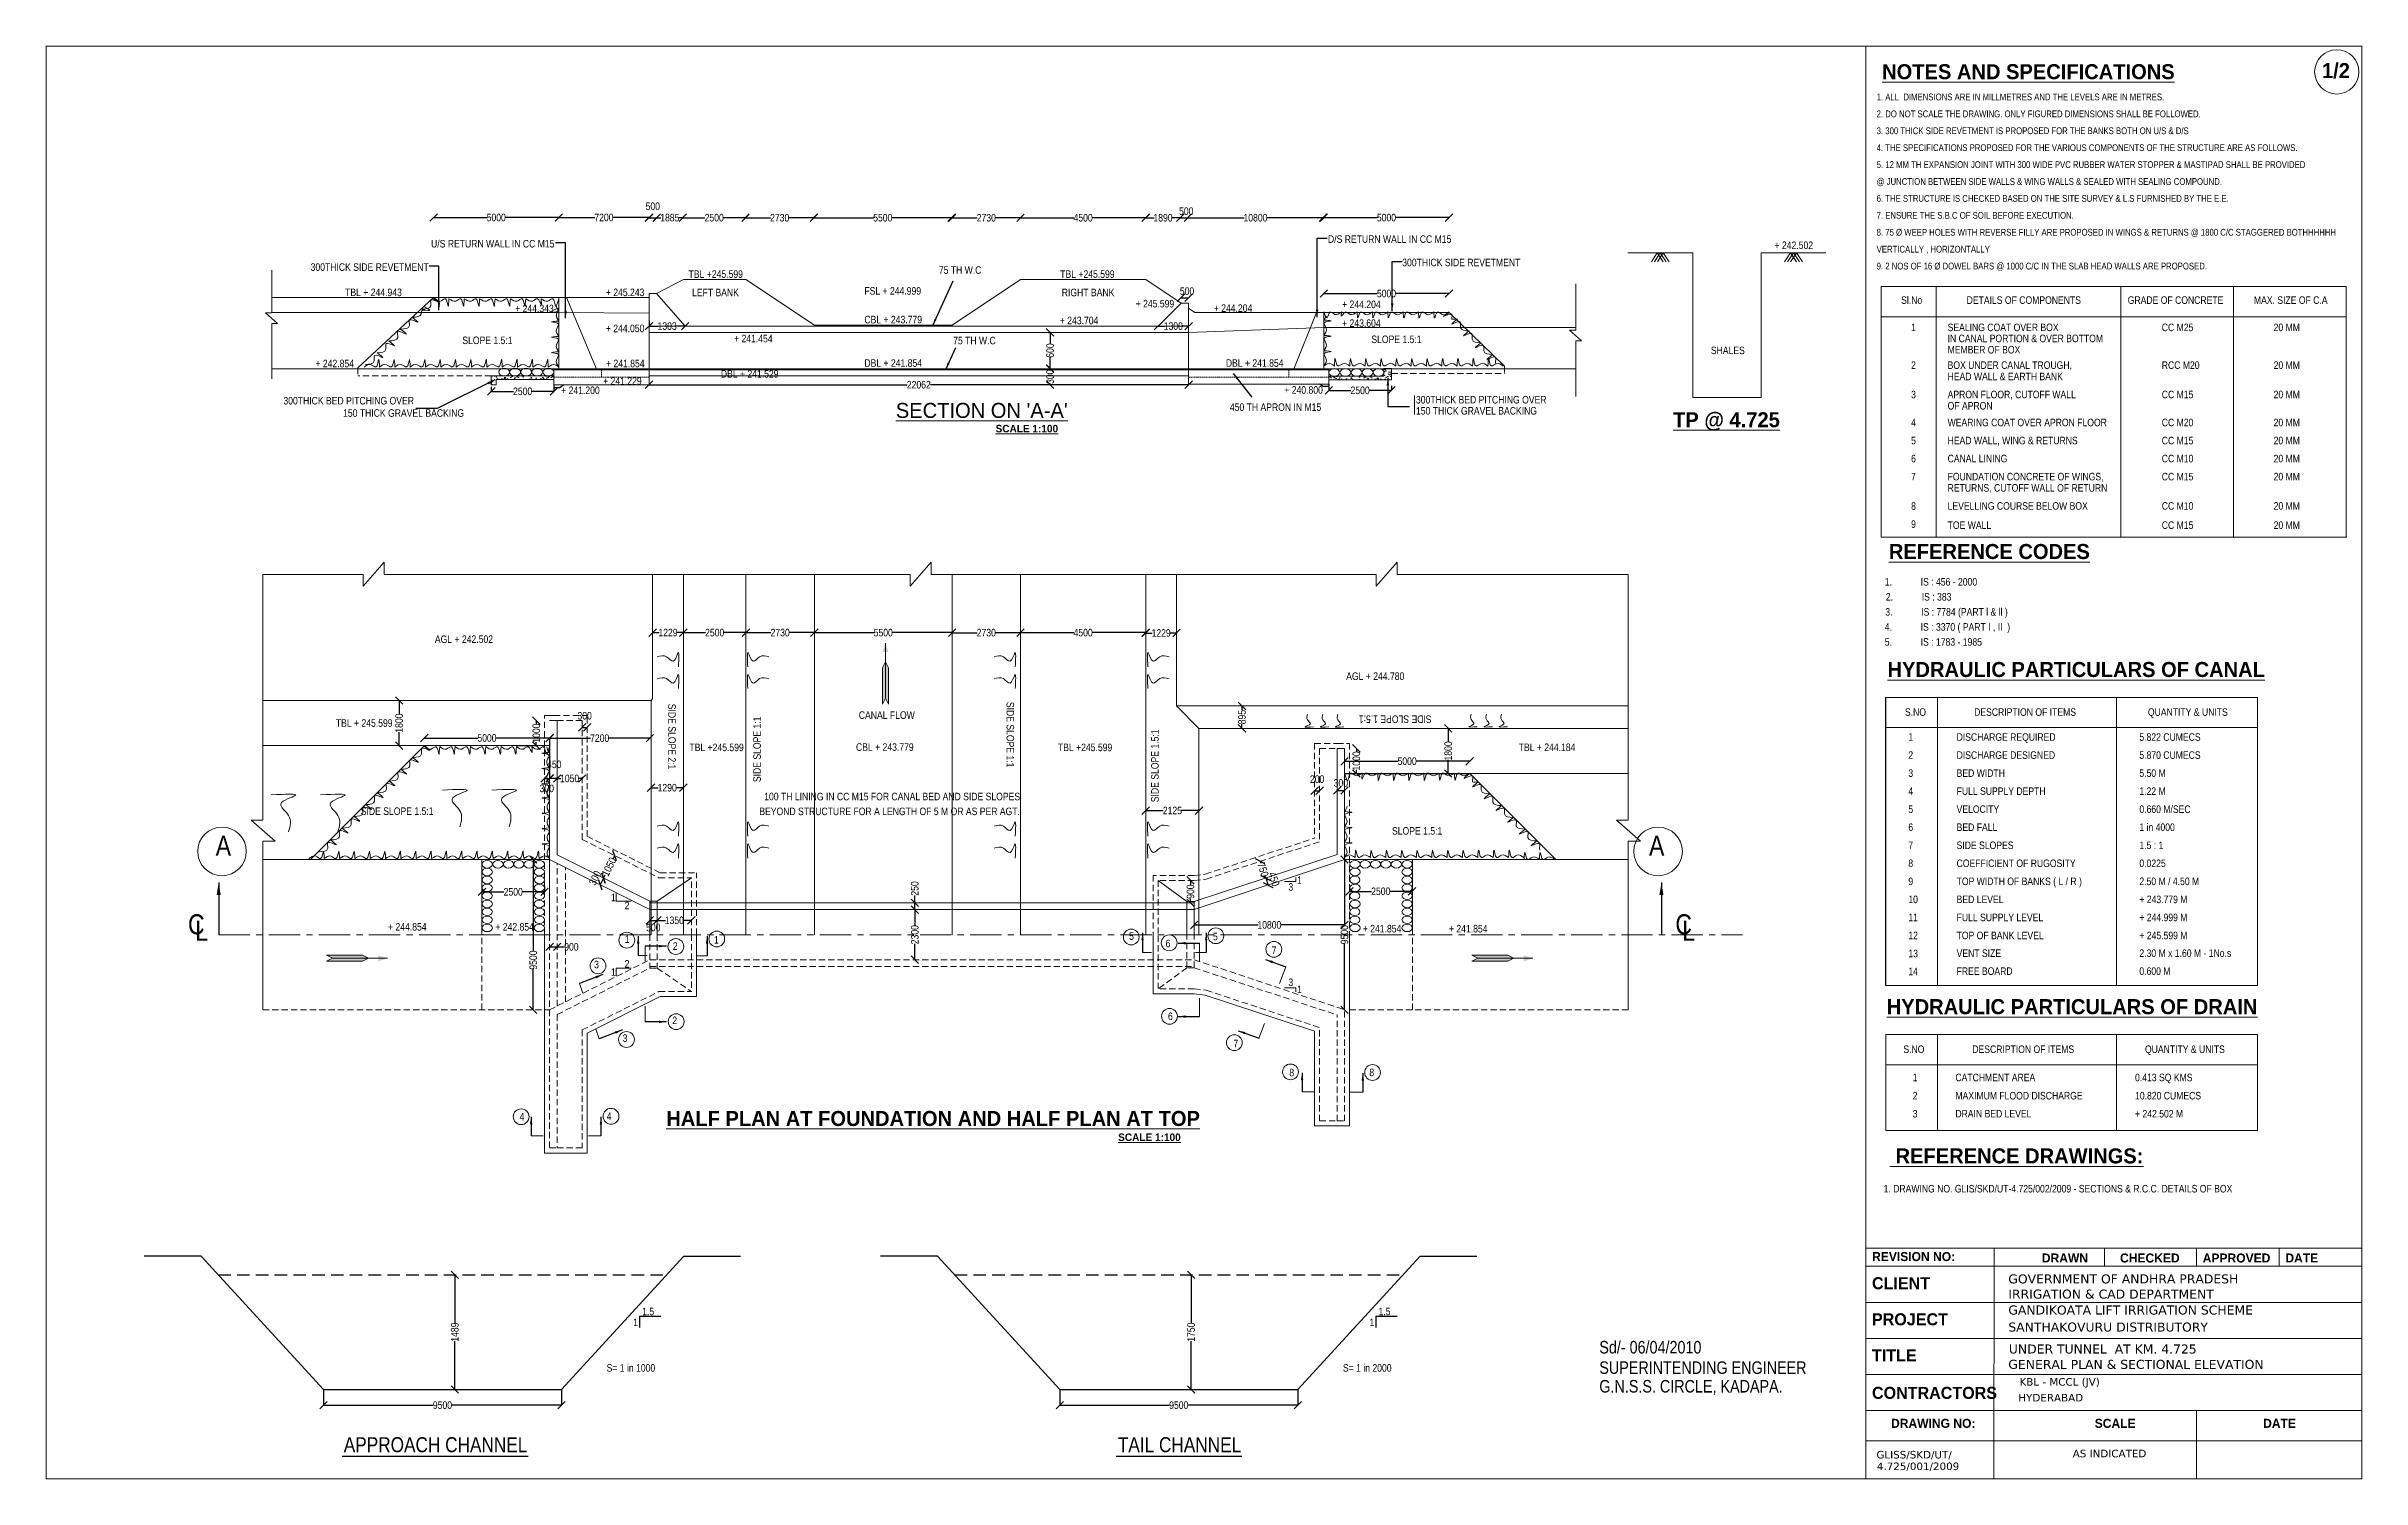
# Model space of a CAD drawing. Header units: inches. Extents: x -125809 to -33371, y 444176 to 501351.
import ezdxf
from ezdxf.enums import TextEntityAlignment as Align

# ---------------------------------------------------------------- set-up
doc = ezdxf.new("R2010")
doc.units = ezdxf.units.IN
doc.header["$LTSCALE"] = 1000
doc.header["$MEASUREMENT"] = 0
for name, pattern in [('CENTER', [2, 1.25, -0.25, 0.25, -0.25]), ('DASHED', [0.75, 0.5, -0.25]), ('HIDDEN', [0.375, 0.25, -0.125])]:
    doc.linetypes.add(name, pattern=pattern)
for name, color, linetype in [('abutment', 6, 'Continuous'), ('DIM', 3, 'Continuous'), ('STEEL', 5, 'Continuous'), ('TEXT_GENERAL', 4, 'Continuous')]:
    doc.layers.add(name, color=color, linetype=linetype)
doc.styles.add('ARIAL NARROW', font='ARIALN.TTF')
doc.styles.add('CITYBLUEPR', font='cityb___.ttf')
doc.styles.add('VERDANA', font='verdana.ttf')
doc.dimstyles.new('STANDARD$0', dxfattribs={"dimscale": 88.888889, "dimtxt": 0.02, "dimasz": 0.02, "dimexe": 0.05, "dimexo": 0.1, "dimgap": 0.002, "dimtad": 2, "dimdec": 0, "dimzin": 1, "dimdsep": 46, "dimtxsty": 'Standard', "dimblk": 'OBLIQUE', "dimcen": 0.09, "dimadec": 0, "dimazin": 0, "dimtfac": 1, "dimtdec": 4, "dimtofl": 0, "dimtmove": 0, "dimatfit": 3, "dimfxl": 1, "dimtolj": 1, "dimtzin": 1, "dimarcsym": 0})
doc.dimstyles.new('STANDARD$7', dxfattribs={"dimtxt": 2, "dimasz": 2, "dimexe": 1.25, "dimexo": 0.625, "dimtad": 1, "dimdec": 0, "dimlfac": 0.5, "dimdsep": 46, "dimtxsty": 'Standard', "dimblk": 'OBLIQUE', "dimcen": 2.5, "dimadec": 0, "dimazin": 0, "dimtfac": 1, "dimtdec": 0, "dimtmove": 0, "dimatfit": 3, "dimfxl": 1, "dimtolj": 1, "dimtzin": 0, "dimarcsym": 0})

msp = doc.modelspace()

# ---------------------------------------------------------------- texts
at = {"color": 7, "lineweight": 13, "style": 'VERDANA'}
for s, p in [('HYDERABAD', (-47078.4, 447259)), ('KBL - MCCL (JV)', (-47033, 447890.8)), ('GLISS/SKD/UT/', (-52745.1, 444984)), ('4.725/001/2009', (-52726.8, 444521.4))]:
    msp.add_text(s, height=300, dxfattribs=at).set_placement(p)
at = {"layer": 'STEEL', "color": 7, "lineweight": 13}
for s, height, rotation, style, p in [('%%UNOTES AND SPECIFICATIONS', 600, 360, 'CITYBLUEPR', (-52517.5, 500037.8)), ('%%UREFERENCE CODES', 600, 360, 'CITYBLUEPR', (-52248.5, 480885.6)), ('%%UHYDRAULIC PARTICULARS OF CANAL', 600, 360, 'CITYBLUEPR', (-52301.6, 476176.1)), ('SIDE SLOPE 1:1', 300, 270, 'ARIAL NARROW', (-87472.8, 475183.5)), ('SIDE SLOPE 2:1', 300, 270, 'ARIAL NARROW', (-100978.4, 475106.5)), ('SIDE SLOPE 1:1', 300, 90, 'ARIAL NARROW', (-97283.7, 471980.5)), ('SIDE SLOPE 1.5:1', 300, 180, 'ARIAL NARROW', (-70505.6, 474642.4)), ('SIDE SLOPE 1.5:1', 300, 90, 'ARIAL NARROW', (-81400.6, 471178.5)), ('%%UHYDRAULIC PARTICULARS OF DRAIN', 600, 360, 'CITYBLUEPR', (-52333.8, 462717.9)), ('%%U REFERENCE DRAWINGS:', 600, 360, 'CITYBLUEPR', (-52203.6, 456761.2))]:
    msp.add_text(s, height=height, rotation=rotation, dxfattribs=dict(at, style=style)).set_placement(p)
for s, height, style, p in [('1/2', 600, 'CITYBLUEPR', (-34956.4, 500081.2)), ('+ 242.502', 300, 'ARIAL NARROW', (-56812.3, 493258.9)), ('TBL +245.599', 300, 'ARIAL NARROW', (-100167.4, 492108.3)), ('75 TH W.C', 300, 'ARIAL NARROW', (-90176.1, 492271.2)), ('TBL +245.599', 300, 'ARIAL NARROW', (-85328.9, 492108.3)), ('TBL + 244.943', 300, 'ARIAL NARROW', (-113879.9, 491380)), (' + 244.343', 300, 'ARIAL NARROW', (-107185.9, 490737.6)), (' + 245.243', 300, 'ARIAL NARROW', (-103566.4, 491380)), ('LEFT BANK', 300, 'ARIAL NARROW', (-100029.4, 491374.2)), ('FSL + 244.999', 300, 'ARIAL NARROW', (-93149.1, 491438.2)), ('RIGHT BANK', 300, 'ARIAL NARROW', (-85267.9, 491374.2)), (' + 245.599', 300, 'ARIAL NARROW', (-82413.9, 490928.3)), (' + 244.204', 300, 'ARIAL NARROW', (-79296, 490749.8)), (' + 244.204', 300, 'ARIAL NARROW', (-74171.5, 490900.9)), ('Sl.No     ', 300, 'ARIAL NARROW', (-51758.7, 491070.3)), ('DETAILS OF COMPONENTS', 300, 'ARIAL NARROW', (-49143, 491070.3)), ('GRADE OF CONCRETE', 300, 'ARIAL NARROW', (-42711.1, 491070.3)), ('MAX. SIZE OF C.A', 300, 'ARIAL NARROW', (-37675, 491070.3)), (' + 244.050', 300, 'ARIAL NARROW', (-103566.4, 489940.5)), ('CBL + 243.779', 300, 'ARIAL NARROW', (-93149.1, 490293.2)), (' + 243.704', 300, 'ARIAL NARROW', (-85441.9, 490258.3)), (' + 243.604', 300, 'ARIAL NARROW', (-74171.5, 490149.9)), ('1', 300, 'ARIAL NARROW', (-51359.6, 489982.5)), ('SEALING COAT OVER BOX', 300, 'ARIAL NARROW', (-49902.3, 489982.5)), ('CC M25', 300, 'ARIAL NARROW', (-41352.3, 489982.5)), ('20 MM', 300, 'ARIAL NARROW', (-36887.3, 489982.5)), ('SLOPE 1.5:1', 300, 'ARIAL NARROW', (-109201, 489464.9)), ('+ 241.454', 300, 'ARIAL NARROW', (-98351.1, 489535.7)), ('75 TH W.C', 300, 'ARIAL NARROW', (-89605.2, 489456.2)), ('SLOPE 1.5:1', 300, 'ARIAL NARROW', (-72909.2, 489504.9)), ('SHALES', 300, 'ARIAL NARROW', (-59355.2, 489064.2)), ('MEMBER OF BOX', 300, 'ARIAL NARROW', (-49902.3, 489091.4)), ('IN CANAL PORTION & OVER BOTTOM', 300, 'ARIAL NARROW', (-49902.3, 489540.7)), ('+ 242.854', 300, 'ARIAL NARROW', (-115063.4, 488540)), (' + 241.229', 300, 'ARIAL NARROW', (-103674.4, 487841.7)), (' + 241.854', 300, 'ARIAL NARROW', (-103557.9, 488541.3)), ('DBL + 241.529', 300, 'ARIAL NARROW', (-98879.6, 488126.7)), ('DBL + 241.854', 300, 'ARIAL NARROW', (-93149.1, 488557.7)), ('DBL + 241.854', 300, 'ARIAL NARROW', (-78719.1, 488557.7)), ('2', 300, 'ARIAL NARROW', (-51359.6, 488474.5)), ('BOX UNDER CANAL TROUGH, ', 300, 'ARIAL NARROW', (-49902.3, 488474.5)), ('HEAD WALL & EARTH BANK', 300, 'ARIAL NARROW', (-49902.3, 488023.1)), ('RCC M20', 300, 'ARIAL NARROW', (-41352.3, 488474.5)), ('20 MM', 300, 'ARIAL NARROW', (-36887.3, 488474.5)), ('+ 241.200', 300, 'ARIAL NARROW', (-105253.6, 487470.7)), ('+ 240.800', 300, 'ARIAL NARROW', (-76383.1, 487485.2)), ('3', 300, 'ARIAL NARROW', (-51359.6, 487303.1)), ('APRON FLOOR, CUTOFF WALL', 300, 'ARIAL NARROW', (-49902.3, 487303.1)), ('OF APRON', 300, 'ARIAL NARROW', (-49902.3, 486852.3)), ('CC M15', 300, 'ARIAL NARROW', (-41352.3, 487303.1)), ('20 MM', 300, 'ARIAL NARROW', (-36887.3, 487303.1)), ('450 TH APRON IN M15', 300, 'ARIAL NARROW', (-78557.7, 486798.2)), ('4', 300, 'ARIAL NARROW', (-51359.6, 486185.4)), ('WEARING COAT OVER APRON FLOOR', 300, 'ARIAL NARROW', (-49902.3, 486185.4)), ('CC M20', 300, 'ARIAL NARROW', (-41352.3, 486185.3)), ('20 MM', 300, 'ARIAL NARROW', (-36887.3, 486185.3)), ('5', 300, 'ARIAL NARROW', (-51359.6, 485465.4)), ('HEAD WALL, WING & RETURNS', 300, 'ARIAL NARROW', (-49902.3, 485465.4)), ('CC M15', 300, 'ARIAL NARROW', (-41352.3, 485465.3)), ('20 MM', 300, 'ARIAL NARROW', (-36887.3, 485465.3)), ('6', 300, 'ARIAL NARROW', (-51359.6, 484745.4)), ('CANAL LINING', 300, 'ARIAL NARROW', (-49902.3, 484745.4)), ('CC M10', 300, 'ARIAL NARROW', (-41352.3, 484745.3)), ('20 MM', 300, 'ARIAL NARROW', (-36887.3, 484745.3)), ('7', 300, 'ARIAL NARROW', (-51359.6, 484025.4)), ('FOUNDATION CONCRETE OF WINGS,', 300, 'ARIAL NARROW', (-49902.3, 484025.4)), ('RETURNS, CUTOFF WALL OF RETURN', 300, 'ARIAL NARROW', (-49902.3, 483574.8)), ('CC M15', 300, 'ARIAL NARROW', (-41352.3, 484025.3)), ('20 MM', 300, 'ARIAL NARROW', (-36887.3, 484025.3)), ('8', 300, 'ARIAL NARROW', (-51359.6, 482849.4)), ('LEVELLING COURSE BELOW BOX', 300, 'ARIAL NARROW', (-49902.3, 482854.8)), ('CC M10', 300, 'ARIAL NARROW', (-41352.3, 482854.8)), ('20 MM', 300, 'ARIAL NARROW', (-36887.3, 482854.8)), ('9', 300, 'ARIAL NARROW', (-51359.6, 482129.4)), ('TOE WALL', 300, 'ARIAL NARROW', (-49902.3, 482087.9)), ('CC M15', 300, 'ARIAL NARROW', (-41352.3, 482087.9)), ('20 MM', 300, 'ARIAL NARROW', (-36887.3, 482087.9)), ('1.            IS : 456 - 2000', 300, 'ARIAL NARROW', (-52411.3, 479825.3)), ('3.            IS : 7784 (PART l & ll )', 300, 'ARIAL NARROW', (-52391.7, 478625.5)), ('2.            IS : 383 ', 300, 'ARIAL NARROW', (-52368.6, 479226.9)), ('4.            IS : 3370 ( PART I , II  )', 300, 'ARIAL NARROW', (-52411.3, 478025.3)), (' AGL + 242.502', 300, 'ARIAL NARROW', (-110392, 477535.3)), ('5.            IS : 1783 - 1985', 300, 'ARIAL NARROW', (-52411.3, 477425.3)), (' AGL + 244.780', 300, 'ARIAL NARROW', (-74009.6, 476058.8)), ('TBL + 245.599', 300, 'ARIAL NARROW', (-114249.9, 474189.5)), ('CANAL FLOW', 300, 'ARIAL NARROW', (-93370.7, 474504.8)), ('S.NO', 300, 'ARIAL NARROW', (-51605.2, 474626.4)), ('DESCRIPTION OF ITEMS', 300, 'ARIAL NARROW', (-48843.4, 474626.4)), ('QUANTITY & UNITS', 300, 'ARIAL NARROW', (-41906, 474626.4)), ('TBL +245.599', 300, 'ARIAL NARROW', (-100133.4, 473216.3)), ('CBL + 243.779', 300, 'ARIAL NARROW', (-93483.3, 473230.2)), ('TBL +245.599', 300, 'ARIAL NARROW', (-85421.4, 473216.3)), ('TBL + 244.184', 300, 'ARIAL NARROW', (-67026.9, 473221)), ('1', 300, 'ARIAL NARROW', (-51470.7, 473630)), ('DISCHARGE REQUIRED', 300, 'ARIAL NARROW', (-49543.7, 473630)), ('5.822 CUMECS', 300, 'ARIAL NARROW', (-42246.6, 473630)), ('3', 300, 'ARIAL NARROW', (-51470.7, 472190)), ('2', 300, 'ARIAL NARROW', (-51470.7, 472910)), ('DISCHARGE DESIGNED', 300, 'ARIAL NARROW', (-49543.7, 472910)), ('BED WIDTH', 300, 'ARIAL NARROW', (-49543.7, 472190)), ('5.870 CUMECS', 300, 'ARIAL NARROW', (-42246.6, 472910)), ('5.50 M', 300, 'ARIAL NARROW', (-42246.6, 472190)), ('4', 300, 'ARIAL NARROW', (-51470.7, 471470)), ('FULL SUPPLY DEPTH', 300, 'ARIAL NARROW', (-49543.7, 471470)), ('1.22 M', 300, 'ARIAL NARROW', (-42246.6, 471470)), ('SIDE SLOPE 1.5:1', 300, 'ARIAL NARROW', (-113255.4, 470670.7)), ('5', 300, 'ARIAL NARROW', (-51470.7, 470750)), ('VELOCITY', 300, 'ARIAL NARROW', (-49543.7, 470750)), ('0.660 M/SEC', 300, 'ARIAL NARROW', (-42246.6, 470750)), ('A', 800, 'ARIAL NARROW', (-119045.2, 469045.6)), ('SLOPE 1.5:1', 300, 'ARIAL NARROW', (-72084.2, 469884.3)), ('A', 800, 'ARIAL NARROW', (-61823.2, 469045.6)), ('6', 300, 'ARIAL NARROW', (-51470.7, 470030)), ('7', 300, 'ARIAL NARROW', (-51470.7, 469310)), ('SIDE SLOPES ', 300, 'ARIAL NARROW', (-49543.7, 469310)), ('BED FALL', 300, 'ARIAL NARROW', (-49543.7, 470030)), ('1 in 4000', 300, 'ARIAL NARROW', (-42246.6, 470030)), ('1.5 : 1', 300, 'ARIAL NARROW', (-42246.6, 469310)), ('8', 300, 'ARIAL NARROW', (-51470.7, 468590)), ('COEFFICIENT OF RUGOSITY', 300, 'ARIAL NARROW', (-49543.7, 468590)), ('0.0225', 300, 'ARIAL NARROW', (-42246.6, 468590)), ('9', 300, 'ARIAL NARROW', (-51470.7, 467870)), ('TOP WIDTH OF BANKS ( L / R )', 300, 'ARIAL NARROW', (-49543.7, 467870)), ('2.50 M / 4.50 M', 300, 'ARIAL NARROW', (-42246.6, 467870)), ('1', 300, 'ARIAL NARROW', (-103267.4, 467228.3)), ('2', 300, 'ARIAL NARROW', (-102721.4, 466903.3)), ('10', 300, 'ARIAL NARROW', (-51470.7, 467150)), ('BED LEVEL', 300, 'ARIAL NARROW', (-49543.7, 467150)), ('+ 243.779 M', 300, 'ARIAL NARROW', (-42246.6, 467150)), ('C', 800, 'ARIAL NARROW', (-120152.2, 465905.2)), ('L', 800, 'ARIAL NARROW', (-119862.5, 465648)), (' + 244.854', 300, 'ARIAL NARROW', (-112261.4, 466054.8)), (' + 242.854', 300, 'ARIAL NARROW', (-107976.9, 466054.8)), (' + 241.854', 300, 'ARIAL NARROW', (-73346.5, 465980.4)), (' + 241.854', 300, 'ARIAL NARROW', (-69906.2, 465980.4)), ('C', 800, 'ARIAL NARROW', (-60771.3, 465905.2)), ('L', 800, 'ARIAL NARROW', (-60496.9, 465648)), ('11', 300, 'ARIAL NARROW', (-51470.7, 466430)), ('12', 300, 'ARIAL NARROW', (-51470.7, 465710)), ('TOP OF BANK LEVEL', 300, 'ARIAL NARROW', (-49543.7, 465710)), ('FULL SUPPLY LEVEL', 300, 'ARIAL NARROW', (-49543.7, 466430)), ('+ 244.999 M', 300, 'ARIAL NARROW', (-42246.6, 466430)), ('+ 245.599 M', 300, 'ARIAL NARROW', (-42246.6, 465710)), ('13', 300, 'ARIAL NARROW', (-51470.7, 464990)), ('VENT SIZE', 300, 'ARIAL NARROW', (-49543.7, 465001.4)), ('2.30 M x 1.60 M - 1No.s', 300, 'ARIAL NARROW', (-42246.6, 465001.4)), ('1', 300, 'ARIAL NARROW', (-103267.4, 464252.4)), ('2', 300, 'ARIAL NARROW', (-102721.4, 464577.4)), ('14', 300, 'ARIAL NARROW', (-51470.7, 464274.5)), ('FREE BOARD', 300, 'ARIAL NARROW', (-49543.7, 464285.9)), ('0.600 M', 300, 'ARIAL NARROW', (-42246.6, 464285.9)), ('S.NO', 300, 'ARIAL NARROW', (-51669.5, 461168.2)), ('DESCRIPTION OF ITEMS', 300, 'ARIAL NARROW', (-48916.9, 461168.2)), ('QUANTITY & UNITS', 300, 'ARIAL NARROW', (-42023.3, 461168.2)), ('CATCHMENT AREA', 300, 'ARIAL NARROW', (-49591.7, 460040.7)), ('0.413 SQ KMS', 300, 'ARIAL NARROW', (-42419.5, 460040.7)), ('2', 300, 'ARIAL NARROW', (-51297.1, 459314.4)), ('1', 300, 'ARIAL NARROW', (-51297.1, 460040.7)), ('MAXIMUM FLOOD DISCHARGE', 300, 'ARIAL NARROW', (-49591.7, 459314.4)), ('10.820 CUMECS', 300, 'ARIAL NARROW', (-42419.5, 459314.4)), ('3', 300, 'ARIAL NARROW', (-51297.1, 458594.4)), ('DRAIN BED LEVEL', 300, 'ARIAL NARROW', (-49591.7, 458594.4)), ('+ 242.502 M', 300, 'ARIAL NARROW', (-42419.5, 458594.4)), ('1. DRAWING NO. GLIS/SKD/UT-4.725/002/2009 - SECTIONS & R.C.C. DETAILS OF BOX', 300, 'ARIAL NARROW', (-52457.2, 455601.7)), ('REVISION NO:', 360, 'CITYBLUEPR', (-52918.2, 452862.2)), ('DRAWN', 360, 'CITYBLUEPR', (-46141.7, 452805.5)), ('CHECKED', 360, 'CITYBLUEPR', (-43018.2, 452805.5)), ('APPROVED', 360, 'CITYBLUEPR', (-39718.2, 452805.5)), ('DATE', 360, 'CITYBLUEPR', (-36418.2, 452805.5)), ('CLIENT', 480, 'CITYBLUEPR', (-52922.2, 451738.3)), ('GOVERNMENT OF ANDHRA PRADESH', 360, 'VERDANA', (-47479.1, 451971.4)), ('IRRIGATION & CAD DEPARTMENT', 360, 'VERDANA', (-47479.1, 451364.7)), ('1', 300, 'ARIAL NARROW', (-102379.4, 450269.3)), ('1.5', 300, 'ARIAL NARROW', (-102019.9, 450701.8)), ('1', 300, 'ARIAL NARROW', (-72981.9, 450269.3)), ('1.5', 300, 'ARIAL NARROW', (-72622.4, 450701.8)), ('PROJECT', 480, 'CITYBLUEPR', (-52922.2, 450298.3)), ('GANDIKOATA LIFT IRRIGATION SCHEME', 360, 'VERDANA', (-47479.1, 450729.3)), ('SANTHAKOVURU DISTRIBUTORY', 360, 'VERDANA', (-47479.1, 450049.8)), ('TITLE', 480, 'CITYBLUEPR', (-52922.2, 448858.3)), ('UNDER TUNNEL  AT KM. 4.725', 360, 'VERDANA', (-47458.7, 449173)), ('S= 1 in 1000', 300, 'ARIAL NARROW', (-103439.9, 448448.3)), ('S= 1 in 2000', 300, 'ARIAL NARROW', (-74042.4, 448448.3)), ('GENERAL PLAN & SECTIONAL ELEVATION', 360, 'VERDANA', (-47479.1, 448559.9)), ('CONTRACTORS', 480, 'CITYBLUEPR', (-52922.2, 447361.6)), ('DRAWING NO:', 360, 'CITYBLUEPR', (-52160.6, 446205.3)), ('SCALE', 360, 'CITYBLUEPR', (-44030.2, 446205.3)), ('DATE', 360, 'CITYBLUEPR', (-37306.9, 446205.3)), ('APPROACH CHANNEL', 600, 'ARIAL NARROW', (-113933.9, 445232.8)), ('TAIL CHANNEL', 600, 'ARIAL NARROW', (-83030.9, 445232.8)), ('AS INDICATED', 300, 'VERDANA', (-44908.5, 445030.7))]:
    msp.add_text(s, height=height, dxfattribs=dict(at, style=style)).set_placement(p)
at = {"layer": 'STEEL', "color": 7, "lineweight": 13, "style": 'ARIAL NARROW'}
for s, p in [('300THICK BED PITCHING OVER', (-111131.3, 486965.3)), ('300THICK BED PITCHING OVER', (-65915.8, 487005.3)), ('150 THICK GRAVEL BACKING', (-109129.8, 486473.9)), ('150 THICK GRAVEL BACKING', (-66295.4, 486561.4))]:
    msp.add_text(s, height=300, dxfattribs=at).set_placement(p, align=Align.BOTTOM_RIGHT)
at = {"layer": 'STEEL', "color": 7, "lineweight": 13, "style": 'CITYBLUEPR'}
for s, height, p in [('%%USCALE 1:100', 300, (-86662.2, 486091.1)), ('%%UTP @ 4.725', 600, (-58732.4, 486385.6)), ('%%UHALF PLAN AT FOUNDATION AND HALF PLAN AT TOP', 600, (-90405.1, 458554.9)), ('%%USCALE 1:100', 300, (-81769.4, 457805.4))]:
    msp.add_text(s, height=height, rotation=360, dxfattribs=at).set_placement(p, align=Align.MIDDLE)
at = {"layer": 'STEEL', "color": 7, "lineweight": 13, "style": 'ARIAL NARROW'}
for s, p in [('100 TH LINING IN CC M15 FOR CANAL BED AND SIDE SLOPES', (-92039.7, 471405.3)), ('BEYOND STRUCTURE FOR A LENGTH OF 5 M OR AS PER AGT.', (-92141, 470813.2))]:
    msp.add_text(s, height=300, dxfattribs=at).set_placement(p, align=Align.MIDDLE)
for s, p in [('3', (-76220.4, 467946.2)), ('1', (-75872.4, 468223.6)), ('5', (-82579.9, 465985.7)), ('5', (-79229.8, 465967.4)), ('1', (-102716, 465861.7)), ('2', (-100797.3, 465583.4)), ('1', (-99154.9, 465837.4)), ('6', (-81123.9, 465692)), ('7', (-76886.6, 465421.7)), ('3', (-103937.8, 464849.4)), ('3', (-76220.4, 464139.7)), ('1', (-75872.4, 463857.2)), ('2', (-100818.7, 462621.2)), ('6', (-81026.9, 462782.8)), ('3', (-102799.5, 461910.2)), ('7', (-78414, 461698.3)), ('8', (-76184.2, 460538.7)), ('8', (-72987.9, 460544.7)), ('4', (-106913.3, 458772.9)), ('4', (-103433.1, 458797.2))]:
    msp.add_text(s, height=300, dxfattribs=at).set_placement(p, align=Align.TOP_LEFT)
at = {"layer": 'STEEL', "color": 7, "lineweight": 13, "insert": (-52735.4, 499464.5), "char_height": 270, "attachment_point": 1, "line_spacing_factor": 1.5, "style": 'ARIAL NARROW'}
msp.add_mtext('1. ALL  DIMENSIONS ARE IN MILLMETRES AND THE LEVELS ARE IN METRES.\\P2. DO NOT SCALE THE DRAWING. ONLY FIGURED DIMENSIONS SHALL BE FOLLOWED.\\P3. 300 THICK SIDE REVETMENT IS PROPOSED FOR THE BANKS BOTH ON U/S & D/S\\P4. THE SPECIFICATIONS PROPOSED FOR THE VARIOUS COMPONENTS OF THE STRUCTURE ARE AS FOLLOWS.\\P5. 12 MM TH EXPANSION JOINT WITH 300 WIDE PVC RUBBER WATER STOPPER & MASTIPAD SHALL BE PROVIDED \\P@ JUNCTION BETWEEN SIDE WALLS & WING WALLS & SEALED WITH SEALING COMPOUND.\\P6. THE STRUCTURE IS CHECKED BASED ON THE SITE SURVEY & L.S FURNISHED BY THE E.E.\\P7. ENSURE THE S.B.C OF SOIL BEFORE EXECUTION.\\P8. 75 %%C WEEP HOLES WITH REVERSE FILLY ARE PROPOSED IN WINGS & RETURNS @ 1800 C/C STAGGERED BOTHHHHHH\\PVERTICALLY , HORIZONTALLY \\P9. 2 NOS OF 16 %%C DOWEL BARS @ 1000 C/C IN THE SLAB HEAD WALLS ARE PROPOSED.', dxfattribs=at)
at = {"layer": 'STEEL', "color": 7, "lineweight": 13, "insert": (-88462.9, 487116.8), "char_height": 600, "width": 27599.1, "attachment_point": 2}
msp.add_mtext("{\\fCityBlueprint|b0|i0|c2|p2;\\LSECTION ON 'A-A'}", dxfattribs=at)
at = {"layer": 'TEXT_GENERAL', "color": 7, "lineweight": 13, "style": 'ARIAL NARROW'}
for s, p in [('U/S RETURN WALL IN CC M15', (-105522.7, 493231.7)), ('D/S RETURN WALL IN CC M15', (-69715, 493415.7)), ('300THICK SIDE REVETMENT ', (-66863.8, 492482.3)), ('300THICK SIDE REVETMENT ', (-110445.7, 492298.3))]:
    msp.add_text(s, height=300, dxfattribs=at).set_placement(p, align=Align.BOTTOM_RIGHT)
for s, p in [('Sd/- 06/04/2010', (-63808, 449173.4)), ('SUPERINTENDING ENGINEER', (-63808, 448358.9)), ('G.N.S.S. CIRCLE, KADAPA.', (-63808, 447615.4))]:
    msp.add_text(s, height=500, dxfattribs=at).set_placement(p)

# ---------------------------------------------------------------- blocks, each defined once
blk = doc.blocks.new('_Oblique')
at = {"color": 0, "linetype": 'ByBlock', "lineweight": -2}
blk.add_line((-0.5, -0.5), (0.5, 0.5), dxfattribs=at)
blk = doc.blocks.new('*D92')
at = {"layer": 'Defpoints', "color": 0, "transparency": 16777216}
for p in [(-101747, 487842), (-80206, 487872), (-80206, 487842)]:
    blk.add_point(p, dxfattribs=at)
at = {"layer": 'STEEL', "color": 0, "lineweight": -2, "transparency": 16777216}
for p, q in [((-101747, 487842), (-101747, 487843)), ((-101747, 487842), (-91441, 487842)), ((-80206, 487842), (-90511, 487842)), ((-80206, 487871), (-80206, 487840))]:
    blk.add_line(p, q, dxfattribs=at)
at = {"layer": 'STEEL', "color": 0, "lineweight": -2, "transparency": 16777216, "xscale": 300, "yscale": 300, "zscale": 300, "rotation": 180}
blk.add_blockref('_Oblique', (-101747, 487842), dxfattribs=at)
at = {"layer": 'STEEL', "color": 0, "lineweight": -2, "transparency": 16777216, "xscale": 300, "yscale": 300, "zscale": 300}
blk.add_blockref('_Oblique', (-80206, 487842), dxfattribs=at)
at = {"layer": 'STEEL', "color": 0, "lineweight": 13, "transparency": 16777216, "insert": (-90976, 487842), "char_height": 300, "attachment_point": 5, "style": 'ARIAL NARROW'}
blk.add_mtext('\\A1;22062', dxfattribs=at)
blk = doc.blocks.new('*D66')
at = {"layer": 'Defpoints', "color": 0, "transparency": 16777216}
for p in [(-108044, 487759), (-105544, 487839), (-105544, 487577)]:
    blk.add_point(p, dxfattribs=at)
at = {"layer": 'STEEL', "color": 0, "lineweight": -2, "transparency": 16777216}
for p, q in [((-108044, 487759), (-108044, 487576)), ((-108044, 487577), (-107164, 487577)), ((-105544, 487577), (-106424, 487577)), ((-105544, 487838), (-105544, 487576))]:
    blk.add_line(p, q, dxfattribs=at)
at = {"layer": 'STEEL', "color": 0, "lineweight": -2, "transparency": 16777216, "xscale": 300, "yscale": 300, "zscale": 300, "rotation": 180}
blk.add_blockref('_Oblique', (-108044, 487577), dxfattribs=at)
at = {"layer": 'STEEL', "color": 0, "lineweight": -2, "transparency": 16777216, "xscale": 300, "yscale": 300, "zscale": 300}
blk.add_blockref('_Oblique', (-105544, 487577), dxfattribs=at)
at = {"layer": 'STEEL', "color": 0, "lineweight": 13, "transparency": 16777216, "insert": (-106794, 487577), "char_height": 300, "attachment_point": 5, "style": 'ARIAL NARROW'}
blk.add_mtext('\\A1;2500', dxfattribs=at)
blk = doc.blocks.new('*D67')
at = {"layer": 'Defpoints', "color": 0, "transparency": 16777216}
for p in [(-74608, 487747), (-74608, 487617), (-72108, 487799)]:
    blk.add_point(p, dxfattribs=at)
at = {"layer": 'STEEL', "color": 0, "lineweight": -2, "transparency": 16777216}
for p, q in [((-74608, 487746), (-74608, 487616)), ((-74608, 487617), (-73728, 487617)), ((-72108, 487617), (-72988, 487617)), ((-72108, 487799), (-72108, 487616))]:
    blk.add_line(p, q, dxfattribs=at)
at = {"layer": 'STEEL', "color": 0, "lineweight": -2, "transparency": 16777216, "xscale": 300, "yscale": 300, "zscale": 300, "rotation": 180}
blk.add_blockref('_Oblique', (-74608, 487617), dxfattribs=at)
at = {"layer": 'STEEL', "color": 0, "lineweight": -2, "transparency": 16777216, "xscale": 300, "yscale": 300, "zscale": 300}
blk.add_blockref('_Oblique', (-72108, 487617), dxfattribs=at)
at = {"layer": 'STEEL', "color": 0, "lineweight": 13, "transparency": 16777216, "insert": (-73358, 487617), "char_height": 300, "attachment_point": 5, "style": 'ARIAL NARROW'}
blk.add_mtext('\\A1;2500', dxfattribs=at)
blk = doc.blocks.new('*D68')
at = {"layer": 'Defpoints', "color": 0, "transparency": 16777216}
for p in [(-80506, 491316), (-80206, 491316), (-80206, 491316)]:
    blk.add_point(p, dxfattribs=at)
at = {"layer": 'STEEL', "color": 0, "lineweight": -2, "transparency": 16777216}
for p, q in [((-80506, 491316), (-80506, 491317)), ((-80506, 491316), (-80206, 491316)), ((-80206, 491316), (-80206, 491317))]:
    blk.add_line(p, q, dxfattribs=at)
at = {"layer": 'STEEL', "color": 0, "lineweight": -2, "transparency": 16777216, "xscale": 300, "yscale": 300, "zscale": 300, "rotation": 180}
blk.add_blockref('_Oblique', (-80506, 491316), dxfattribs=at)
at = {"layer": 'STEEL', "color": 0, "lineweight": -2, "transparency": 16777216, "xscale": 300, "yscale": 300, "zscale": 300}
blk.add_blockref('_Oblique', (-80206, 491316), dxfattribs=at)
at = {"layer": 'STEEL', "color": 0, "lineweight": 13, "transparency": 16777216, "insert": (-80268, 491575), "char_height": 300, "attachment_point": 5, "style": 'ARIAL NARROW'}
blk.add_mtext('\\A1;500', dxfattribs=at)
blk = doc.blocks.new('*D69')
at = {"layer": 'Defpoints', "color": 0, "transparency": 16777216}
for p in [(-81426, 490182), (-80206, 490200), (-80206, 490182)]:
    blk.add_point(p, dxfattribs=at)
at = {"layer": 'STEEL', "color": 0, "lineweight": -2, "transparency": 16777216}
for p, q in [((-81426, 490182), (-81426, 490183)), ((-81426, 490182), (-81171, 490182)), ((-80206, 490182), (-80460, 490182)), ((-80206, 490199), (-80206, 490180))]:
    blk.add_line(p, q, dxfattribs=at)
at = {"layer": 'STEEL', "color": 0, "lineweight": -2, "transparency": 16777216, "xscale": 300, "yscale": 300, "zscale": 300, "rotation": 180}
blk.add_blockref('_Oblique', (-81426, 490182), dxfattribs=at)
at = {"layer": 'STEEL', "color": 0, "lineweight": -2, "transparency": 16777216, "xscale": 300, "yscale": 300, "zscale": 300}
blk.add_blockref('_Oblique', (-80206, 490182), dxfattribs=at)
at = {"layer": 'STEEL', "color": 0, "lineweight": 13, "transparency": 16777216, "insert": (-80816, 490182), "char_height": 300, "attachment_point": 5, "style": 'ARIAL NARROW'}
blk.add_mtext('\\A1;1300', dxfattribs=at)
blk = doc.blocks.new('*D70')
at = {"layer": 'Defpoints', "color": 0, "transparency": 16777216}
for p in [(-101747, 490409), (-100301, 490182), (-100301, 490182)]:
    blk.add_point(p, dxfattribs=at)
at = {"layer": 'STEEL', "color": 0, "lineweight": -2, "transparency": 16777216}
for p, q in [((-101747, 490408), (-101747, 490180)), ((-101747, 490182), (-101380, 490182)), ((-100301, 490182), (-100667, 490182)), ((-100301, 490182), (-100301, 490183))]:
    blk.add_line(p, q, dxfattribs=at)
at = {"layer": 'STEEL', "color": 0, "lineweight": -2, "transparency": 16777216, "xscale": 300, "yscale": 300, "zscale": 300, "rotation": 180}
blk.add_blockref('_Oblique', (-101747, 490182), dxfattribs=at)
at = {"layer": 'STEEL', "color": 0, "lineweight": -2, "transparency": 16777216, "xscale": 300, "yscale": 300, "zscale": 300}
blk.add_blockref('_Oblique', (-100301, 490182), dxfattribs=at)
at = {"layer": 'STEEL', "color": 0, "lineweight": 13, "transparency": 16777216, "insert": (-101024, 490182), "char_height": 300, "attachment_point": 5, "style": 'ARIAL NARROW'}
blk.add_mtext('\\A1;1303', dxfattribs=at)
blk = doc.blocks.new('*D71')
at = {"layer": 'Defpoints', "color": 0, "transparency": 16777216}
for p in [(-101747, 494503), (-101447, 494503), (-101447, 494503)]:
    blk.add_point(p, dxfattribs=at)
at = {"layer": 'STEEL', "color": 0, "lineweight": -2, "transparency": 16777216}
for p, q in [((-101747, 494504), (-101747, 494504)), ((-101747, 494503), (-101447, 494503)), ((-101447, 494504), (-101447, 494504))]:
    blk.add_line(p, q, dxfattribs=at)
at = {"layer": 'STEEL', "color": 0, "lineweight": -2, "transparency": 16777216, "xscale": 300, "yscale": 300, "zscale": 300, "rotation": 180}
blk.add_blockref('_Oblique', (-101747, 494503), dxfattribs=at)
at = {"layer": 'STEEL', "color": 0, "lineweight": -2, "transparency": 16777216, "xscale": 300, "yscale": 300, "zscale": 300}
blk.add_blockref('_Oblique', (-101447, 494503), dxfattribs=at)
at = {"layer": 'STEEL', "color": 0, "lineweight": 13, "transparency": 16777216, "insert": (-101597, 494965), "char_height": 300, "attachment_point": 5, "style": 'ARIAL NARROW'}
blk.add_mtext('\\A1;500', dxfattribs=at)
blk = doc.blocks.new('*D72')
at = {"layer": 'Defpoints', "color": 0, "transparency": 16777216}
for p in [(-95165, 494508), (-89665, 494508), (-89665, 494508)]:
    blk.add_point(p, dxfattribs=at)
at = {"layer": 'STEEL', "color": 0, "lineweight": -2, "transparency": 16777216}
for p, q in [((-95165, 494508), (-95165, 494509)), ((-95165, 494508), (-92783, 494508)), ((-89665, 494508), (-92047, 494508)), ((-89665, 494508), (-89665, 494509))]:
    blk.add_line(p, q, dxfattribs=at)
at = {"layer": 'STEEL', "color": 0, "lineweight": -2, "transparency": 16777216, "xscale": 300, "yscale": 300, "zscale": 300, "rotation": 180}
blk.add_blockref('_Oblique', (-95165, 494508), dxfattribs=at)
at = {"layer": 'STEEL', "color": 0, "lineweight": -2, "transparency": 16777216, "xscale": 300, "yscale": 300, "zscale": 300}
blk.add_blockref('_Oblique', (-89665, 494508), dxfattribs=at)
at = {"layer": 'STEEL', "color": 0, "lineweight": 13, "transparency": 16777216, "insert": (-92415, 494508), "char_height": 300, "attachment_point": 5, "style": 'ARIAL NARROW'}
blk.add_mtext('\\A1;5500', dxfattribs=at)
blk = doc.blocks.new('*D73')
at = {"layer": 'Defpoints', "color": 0, "transparency": 16777216}
for p in [(-100395, 494509), (-97895, 494509), (-97895, 494509)]:
    blk.add_point(p, dxfattribs=at)
at = {"layer": 'STEEL', "color": 0, "lineweight": -2, "transparency": 16777216}
for p, q in [((-100395, 494510), (-100395, 494511)), ((-100395, 494509), (-99515, 494509)), ((-97895, 494509), (-98775, 494509)), ((-97895, 494509), (-97895, 494508))]:
    blk.add_line(p, q, dxfattribs=at)
at = {"layer": 'STEEL', "color": 0, "lineweight": -2, "transparency": 16777216, "xscale": 300, "yscale": 300, "zscale": 300, "rotation": 180}
blk.add_blockref('_Oblique', (-100395, 494509), dxfattribs=at)
at = {"layer": 'STEEL', "color": 0, "lineweight": -2, "transparency": 16777216, "xscale": 300, "yscale": 300, "zscale": 300}
blk.add_blockref('_Oblique', (-97895, 494509), dxfattribs=at)
at = {"layer": 'STEEL', "color": 0, "lineweight": 13, "transparency": 16777216, "insert": (-99145, 494509), "char_height": 300, "attachment_point": 5, "style": 'ARIAL NARROW'}
blk.add_mtext('\\A1;2500', dxfattribs=at)
blk = doc.blocks.new('*D74')
at = {"layer": 'Defpoints', "color": 0, "transparency": 16777216}
for p in [(-101436, 494511), (-100395, 494511), (-100395, 494511)]:
    blk.add_point(p, dxfattribs=at)
at = {"layer": 'STEEL', "color": 0, "lineweight": -2, "transparency": 16777216}
for p, q in [((-101436, 494511), (-101436, 494512)), ((-101436, 494511), (-101273, 494511)), ((-100395, 494511), (-100558, 494511)), ((-100395, 494511), (-100395, 494512))]:
    blk.add_line(p, q, dxfattribs=at)
at = {"layer": 'STEEL', "color": 0, "lineweight": -2, "transparency": 16777216, "xscale": 300, "yscale": 300, "zscale": 300, "rotation": 180}
blk.add_blockref('_Oblique', (-101436, 494511), dxfattribs=at)
at = {"layer": 'STEEL', "color": 0, "lineweight": -2, "transparency": 16777216, "xscale": 300, "yscale": 300, "zscale": 300}
blk.add_blockref('_Oblique', (-100395, 494511), dxfattribs=at)
at = {"layer": 'STEEL', "color": 0, "lineweight": 13, "transparency": 16777216, "insert": (-100916, 494511), "char_height": 300, "attachment_point": 5, "style": 'ARIAL NARROW'}
blk.add_mtext('\\A1;1885', dxfattribs=at)
blk = doc.blocks.new('*D75')
at = {"layer": 'Defpoints', "color": 0, "transparency": 16777216}
for p in [(-86916, 494506), (-81916, 494506), (-81916, 494506)]:
    blk.add_point(p, dxfattribs=at)
at = {"layer": 'STEEL', "color": 0, "lineweight": -2, "transparency": 16777216}
for p, q in [((-86916, 494507), (-86916, 494508)), ((-86916, 494506), (-84788, 494506)), ((-81916, 494506), (-84043, 494506)), ((-81916, 494507), (-81916, 494508))]:
    blk.add_line(p, q, dxfattribs=at)
at = {"layer": 'STEEL', "color": 0, "lineweight": -2, "transparency": 16777216, "xscale": 300, "yscale": 300, "zscale": 300, "rotation": 180}
blk.add_blockref('_Oblique', (-86916, 494506), dxfattribs=at)
at = {"layer": 'STEEL', "color": 0, "lineweight": -2, "transparency": 16777216, "xscale": 300, "yscale": 300, "zscale": 300}
blk.add_blockref('_Oblique', (-81916, 494506), dxfattribs=at)
at = {"layer": 'STEEL', "color": 0, "lineweight": 13, "transparency": 16777216, "insert": (-84416, 494506), "char_height": 300, "attachment_point": 5, "style": 'ARIAL NARROW'}
blk.add_mtext('\\A1;4500', dxfattribs=at)
blk = doc.blocks.new('*D76')
at = {"layer": 'Defpoints', "color": 0, "transparency": 16777216}
for p in [(-81916, 494508), (-80536, 494508), (-80536, 494508)]:
    blk.add_point(p, dxfattribs=at)
at = {"layer": 'STEEL', "color": 0, "lineweight": -2, "transparency": 16777216}
for p, q in [((-81916, 494508), (-81581, 494508)), ((-81916, 494507), (-81916, 494506)), ((-80536, 494508), (-80870, 494508)), ((-80536, 494508), (-80536, 494509))]:
    blk.add_line(p, q, dxfattribs=at)
at = {"layer": 'STEEL', "color": 0, "lineweight": -2, "transparency": 16777216, "xscale": 300, "yscale": 300, "zscale": 300, "rotation": 180}
blk.add_blockref('_Oblique', (-81916, 494508), dxfattribs=at)
at = {"layer": 'STEEL', "color": 0, "lineweight": -2, "transparency": 16777216, "xscale": 300, "yscale": 300, "zscale": 300}
blk.add_blockref('_Oblique', (-80536, 494508), dxfattribs=at)
at = {"layer": 'STEEL', "color": 0, "lineweight": 13, "transparency": 16777216, "insert": (-81226, 494508), "char_height": 300, "attachment_point": 5, "style": 'ARIAL NARROW'}
blk.add_mtext('\\A1;1890', dxfattribs=at)
blk = doc.blocks.new('*D77')
at = {"layer": 'Defpoints', "color": 0, "transparency": 16777216}
for p in [(-80236, 494491), (-74836, 494508), (-74836, 494508)]:
    blk.add_point(p, dxfattribs=at)
at = {"layer": 'STEEL', "color": 0, "lineweight": -2, "transparency": 16777216}
for p, q in [((-80236, 494492), (-80236, 494509)), ((-80236, 494508), (-77987, 494508)), ((-74836, 494508), (-77084, 494508)), ((-74836, 494509), (-74836, 494509))]:
    blk.add_line(p, q, dxfattribs=at)
at = {"layer": 'STEEL', "color": 0, "lineweight": -2, "transparency": 16777216, "xscale": 300, "yscale": 300, "zscale": 300, "rotation": 180}
blk.add_blockref('_Oblique', (-80236, 494508), dxfattribs=at)
at = {"layer": 'STEEL', "color": 0, "lineweight": -2, "transparency": 16777216, "xscale": 300, "yscale": 300, "zscale": 300}
blk.add_blockref('_Oblique', (-74836, 494508), dxfattribs=at)
at = {"layer": 'STEEL', "color": 0, "lineweight": 13, "transparency": 16777216, "insert": (-77536, 494508), "char_height": 300, "attachment_point": 5, "style": 'ARIAL NARROW'}
blk.add_mtext('\\A1;10800', dxfattribs=at)
blk = doc.blocks.new('*D93')
at = {"layer": 'Defpoints', "color": 0, "transparency": 16777216}
for p in [(-74806, 491482), (-69806, 491482), (-69806, 491482)]:
    blk.add_point(p, dxfattribs=at)
at = {"layer": 'STEEL', "color": 0, "lineweight": -2, "transparency": 16777216}
for p, q in [((-74806, 491482), (-74806, 491483)), ((-74806, 491482), (-72673, 491482)), ((-69806, 491482), (-71938, 491482)), ((-69806, 491482), (-69806, 491483))]:
    blk.add_line(p, q, dxfattribs=at)
at = {"layer": 'STEEL', "color": 0, "lineweight": -2, "transparency": 16777216, "xscale": 300, "yscale": 300, "zscale": 300, "rotation": 180}
blk.add_blockref('_Oblique', (-74806, 491482), dxfattribs=at)
at = {"layer": 'STEEL', "color": 0, "lineweight": -2, "transparency": 16777216, "xscale": 300, "yscale": 300, "zscale": 300}
blk.add_blockref('_Oblique', (-69806, 491482), dxfattribs=at)
at = {"layer": 'STEEL', "color": 0, "lineweight": 13, "transparency": 16777216, "insert": (-72306, 491482), "char_height": 300, "attachment_point": 5, "style": 'ARIAL NARROW'}
blk.add_mtext('\\A1;5000', dxfattribs=at)
blk = doc.blocks.new('*D78')
at = {"layer": 'Defpoints', "color": 0, "transparency": 16777216}
for p in [(-74806, 494519), (-69806, 494512), (-69806, 494512)]:
    blk.add_point(p, dxfattribs=at)
at = {"layer": 'STEEL', "color": 0, "lineweight": -2, "transparency": 16777216}
for p, q in [((-74806, 494518), (-74806, 494511)), ((-74806, 494512), (-72673, 494512)), ((-69806, 494512), (-71938, 494512)), ((-69806, 494513), (-69806, 494514))]:
    blk.add_line(p, q, dxfattribs=at)
at = {"layer": 'STEEL', "color": 0, "lineweight": -2, "transparency": 16777216, "xscale": 300, "yscale": 300, "zscale": 300, "rotation": 180}
blk.add_blockref('_Oblique', (-74806, 494512), dxfattribs=at)
at = {"layer": 'STEEL', "color": 0, "lineweight": -2, "transparency": 16777216, "xscale": 300, "yscale": 300, "zscale": 300}
blk.add_blockref('_Oblique', (-69806, 494512), dxfattribs=at)
at = {"layer": 'STEEL', "color": 0, "lineweight": 13, "transparency": 16777216, "insert": (-72306, 494512), "char_height": 300, "attachment_point": 5, "style": 'ARIAL NARROW'}
blk.add_mtext('\\A1;5000', dxfattribs=at)
blk = doc.blocks.new('*D79')
at = {"layer": 'Defpoints', "color": 0, "transparency": 16777216}
for p in [(-105347, 494517), (-101747, 494517), (-101747, 494517)]:
    blk.add_point(p, dxfattribs=at)
at = {"layer": 'STEEL', "color": 0, "lineweight": -2, "transparency": 16777216}
for p, q in [((-105347, 494518), (-105347, 494518)), ((-105347, 494517), (-103913, 494517)), ((-101747, 494517), (-103180, 494517)), ((-101747, 494518), (-101747, 494518))]:
    blk.add_line(p, q, dxfattribs=at)
at = {"layer": 'STEEL', "color": 0, "lineweight": -2, "transparency": 16777216, "xscale": 300, "yscale": 300, "zscale": 300, "rotation": 180}
blk.add_blockref('_Oblique', (-105347, 494517), dxfattribs=at)
at = {"layer": 'STEEL', "color": 0, "lineweight": -2, "transparency": 16777216, "xscale": 300, "yscale": 300, "zscale": 300}
blk.add_blockref('_Oblique', (-101747, 494517), dxfattribs=at)
at = {"layer": 'STEEL', "color": 0, "lineweight": 13, "transparency": 16777216, "insert": (-103547, 494517), "char_height": 300, "attachment_point": 5, "style": 'ARIAL NARROW'}
blk.add_mtext('\\A1;7200', dxfattribs=at)
blk = doc.blocks.new('*D80')
at = {"layer": 'Defpoints', "color": 0, "transparency": 16777216}
for p in [(-110347, 494517), (-105347, 494517), (-105347, 494517)]:
    blk.add_point(p, dxfattribs=at)
at = {"layer": 'STEEL', "color": 0, "lineweight": -2, "transparency": 16777216}
for p, q in [((-110347, 494518), (-110347, 494518)), ((-110347, 494517), (-108214, 494517)), ((-105347, 494517), (-107479, 494517)), ((-105347, 494518), (-105347, 494518))]:
    blk.add_line(p, q, dxfattribs=at)
at = {"layer": 'STEEL', "color": 0, "lineweight": -2, "transparency": 16777216, "xscale": 300, "yscale": 300, "zscale": 300, "rotation": 180}
blk.add_blockref('_Oblique', (-110347, 494517), dxfattribs=at)
at = {"layer": 'STEEL', "color": 0, "lineweight": -2, "transparency": 16777216, "xscale": 300, "yscale": 300, "zscale": 300}
blk.add_blockref('_Oblique', (-105347, 494517), dxfattribs=at)
at = {"layer": 'STEEL', "color": 0, "lineweight": 13, "transparency": 16777216, "insert": (-107847, 494517), "char_height": 300, "attachment_point": 5, "style": 'ARIAL NARROW'}
blk.add_mtext('\\A1;5000', dxfattribs=at)
blk = doc.blocks.new('*D81')
at = {"layer": 'Defpoints', "color": 0, "transparency": 16777216}
for p in [(-106246, 474436), (-106246, 474436), (-107032, 473436)]:
    blk.add_point(p, dxfattribs=at)
at = {"layer": 'STEEL', "color": 0, "lineweight": -2, "transparency": 16777216}
for p, q in [((-106246, 474436), (-106247, 474436)), ((-106246, 474436), (-106246, 474292)), ((-107031, 473436), (-106244, 473436)), ((-106246, 473436), (-106246, 473580))]:
    blk.add_line(p, q, dxfattribs=at)
at = {"layer": 'STEEL', "color": 0, "lineweight": -2, "transparency": 16777216, "xscale": 300, "yscale": 300, "zscale": 300}
for p, rotation in [((-106246, 474436), 90), ((-106246, 473436), 270)]:
    blk.add_blockref('_Oblique', p, dxfattribs=dict(at, rotation=rotation))
at = {"layer": 'STEEL', "color": 0, "lineweight": 13, "transparency": 16777216, "insert": (-106246, 473936), "char_height": 300, "attachment_point": 5, "rotation": 90, "style": 'ARIAL NARROW'}
blk.add_mtext('\\A1;1000', dxfattribs=at)
blk = doc.blocks.new('*D82')
at = {"layer": 'Defpoints', "color": 0, "transparency": 16777216}
for p in [(-73507, 473326), (-73507, 473326), (-73507, 472326)]:
    blk.add_point(p, dxfattribs=at)
at = {"layer": 'STEEL', "color": 0, "lineweight": -2, "transparency": 16777216}
for p, q in [((-73508, 473326), (-73508, 473326)), ((-73507, 473326), (-73507, 473182)), ((-73507, 472326), (-73507, 472470)), ((-73508, 472326), (-73508, 472326))]:
    blk.add_line(p, q, dxfattribs=at)
at = {"layer": 'STEEL', "color": 0, "lineweight": -2, "transparency": 16777216, "xscale": 300, "yscale": 300, "zscale": 300}
for p, rotation in [((-73507, 473326), 90), ((-73507, 472326), 270)]:
    blk.add_blockref('_Oblique', p, dxfattribs=dict(at, rotation=rotation))
at = {"layer": 'STEEL', "color": 0, "lineweight": 13, "transparency": 16777216, "insert": (-73507, 472826), "char_height": 300, "attachment_point": 5, "rotation": 90, "style": 'ARIAL NARROW'}
blk.add_mtext('\\A1;1000', dxfattribs=at)
blk = doc.blocks.new('*D83')
at = {"layer": 'Defpoints', "color": 0, "transparency": 16777216}
for p in [(-105417, 472126), (-104417, 472126), (-104417, 472126)]:
    blk.add_point(p, dxfattribs=at)
at = {"layer": 'STEEL', "color": 0, "lineweight": -2, "transparency": 16777216}
for p, q in [((-105417, 472126), (-105417, 472127)), ((-105417, 472126), (-105272, 472126)), ((-104417, 472126), (-104561, 472126)), ((-104417, 472126), (-104417, 472127))]:
    blk.add_line(p, q, dxfattribs=at)
at = {"layer": 'STEEL', "color": 0, "lineweight": -2, "transparency": 16777216, "xscale": 300, "yscale": 300, "zscale": 300, "rotation": 180}
blk.add_blockref('_Oblique', (-105417, 472126), dxfattribs=at)
at = {"layer": 'STEEL', "color": 0, "lineweight": -2, "transparency": 16777216, "xscale": 300, "yscale": 300, "zscale": 300}
blk.add_blockref('_Oblique', (-104417, 472126), dxfattribs=at)
at = {"layer": 'STEEL', "color": 0, "lineweight": 13, "transparency": 16777216, "insert": (-104917, 472126), "char_height": 300, "attachment_point": 5, "style": 'ARIAL NARROW'}
blk.add_mtext('\\A1;1050', dxfattribs=at)
blk = doc.blocks.new('*D84')
at = {"layer": 'Defpoints', "color": 0, "transparency": 16777216}
for p in [(-105717, 473741), (-105717, 472127), (-105417, 472127)]:
    blk.add_point(p, dxfattribs=at)
at = {"layer": 'STEEL', "color": 0, "lineweight": -2, "transparency": 16777216}
for p, q in [((-105717, 473740), (-105717, 472126)), ((-105417, 472127), (-105717, 472127)), ((-105417, 472127), (-105417, 472128))]:
    blk.add_line(p, q, dxfattribs=at)
at = {"layer": 'STEEL', "color": 0, "lineweight": -2, "transparency": 16777216, "xscale": 300, "yscale": 300, "zscale": 300, "rotation": 180}
blk.add_blockref('_Oblique', (-105717, 472127), dxfattribs=at)
at = {"layer": 'STEEL', "color": 0, "lineweight": -2, "transparency": 16777216, "xscale": 300, "yscale": 300, "zscale": 300}
blk.add_blockref('_Oblique', (-105417, 472127), dxfattribs=at)
at = {"layer": 'STEEL', "color": 0, "lineweight": 13, "transparency": 16777216, "insert": (-105529, 472688), "char_height": 300, "attachment_point": 5, "style": 'ARIAL NARROW'}
blk.add_mtext('\\A1;450', dxfattribs=at)
blk = doc.blocks.new('*D85')
at = {"layer": 'Defpoints', "color": 0, "transparency": 16777216}
for p in [(-104417, 474166), (-104217, 474166), (-104217, 474166)]:
    blk.add_point(p, dxfattribs=at)
at = {"layer": 'STEEL', "color": 0, "lineweight": -2, "transparency": 16777216}
for p, q in [((-104417, 474167), (-104417, 474167)), ((-104417, 474166), (-104217, 474166)), ((-104217, 474167), (-104217, 474167))]:
    blk.add_line(p, q, dxfattribs=at)
at = {"layer": 'STEEL', "color": 0, "lineweight": -2, "transparency": 16777216, "xscale": 300, "yscale": 300, "zscale": 300, "rotation": 180}
blk.add_blockref('_Oblique', (-104417, 474166), dxfattribs=at)
at = {"layer": 'STEEL', "color": 0, "lineweight": -2, "transparency": 16777216, "xscale": 300, "yscale": 300, "zscale": 300}
blk.add_blockref('_Oblique', (-104217, 474166), dxfattribs=at)
at = {"layer": 'STEEL', "color": 0, "lineweight": 13, "transparency": 16777216, "insert": (-104317, 474628), "char_height": 300, "attachment_point": 5, "style": 'ARIAL NARROW'}
blk.add_mtext('\\A1;300', dxfattribs=at)
blk = doc.blocks.new('*D86')
at = {"layer": 'Defpoints', "color": 0, "transparency": 16777216}
for p in [(-105917, 472128), (-105717, 472128), (-105717, 472128)]:
    blk.add_point(p, dxfattribs=at)
at = {"layer": 'STEEL', "color": 0, "lineweight": -2, "transparency": 16777216}
for p, q in [((-105917, 472129), (-105917, 472129)), ((-105917, 472128), (-105717, 472128)), ((-105717, 472129), (-105717, 472129))]:
    blk.add_line(p, q, dxfattribs=at)
at = {"layer": 'STEEL', "color": 0, "lineweight": -2, "transparency": 16777216, "xscale": 300, "yscale": 300, "zscale": 300, "rotation": 180}
blk.add_blockref('_Oblique', (-105917, 472128), dxfattribs=at)
at = {"layer": 'STEEL', "color": 0, "lineweight": -2, "transparency": 16777216, "xscale": 300, "yscale": 300, "zscale": 300}
blk.add_blockref('_Oblique', (-105717, 472128), dxfattribs=at)
at = {"layer": 'STEEL', "color": 0, "lineweight": 13, "transparency": 16777216, "insert": (-105829, 471729), "char_height": 300, "attachment_point": 5, "style": 'ARIAL NARROW'}
blk.add_mtext('\\A1;300', dxfattribs=at)
blk = doc.blocks.new('*D94')
at = {"layer": 'Defpoints', "color": 0, "transparency": 16777216}
for p in [(-103119, 469046), (-103119, 469046), (-103567, 468151)]:
    blk.add_point(p, dxfattribs=at)
at = {"layer": 'STEEL', "color": 0, "lineweight": -2, "transparency": 16777216}
for p, q in [((-103119, 469046), (-103184, 468917)), ((-103120, 469046), (-103120, 469046)), ((-103567, 468152), (-103568, 468152)), ((-103567, 468151), (-103502, 468280))]:
    blk.add_line(p, q, dxfattribs=at)
at = {"layer": 'STEEL', "color": 0, "lineweight": -2, "transparency": 16777216, "xscale": 300, "yscale": 300, "zscale": 300}
for p, rotation in [((-103119, 469046), 63.43494882292201), ((-103567, 468151), 243.434948822922)]:
    blk.add_blockref('_Oblique', p, dxfattribs=dict(at, rotation=rotation))
at = {"layer": 'STEEL', "color": 0, "lineweight": 13, "transparency": 16777216, "insert": (-103343, 468599), "char_height": 300, "attachment_point": 5, "rotation": 63.43495, "style": 'ARIAL NARROW'}
blk.add_mtext('\\A1;1050', dxfattribs=at)
blk = doc.blocks.new('*D87')
at = {"layer": 'Defpoints', "color": 0, "transparency": 16777216}
for p in [(-103700, 467883), (-103700, 467883), (-103566, 468151)]:
    blk.add_point(p, dxfattribs=at)
at = {"layer": 'STEEL', "color": 0, "lineweight": -2, "transparency": 16777216}
for p, q in [((-103700, 467883), (-103701, 467883)), ((-103566, 468151), (-103700, 467883)), ((-103566, 468151), (-103567, 468152))]:
    blk.add_line(p, q, dxfattribs=at)
at = {"layer": 'STEEL', "color": 0, "lineweight": -2, "transparency": 16777216, "xscale": 300, "yscale": 300, "zscale": 300}
for p, rotation in [((-103700, 467883), 243.4349488229071), ((-103566, 468151), 63.43494882290711)]:
    blk.add_blockref('_Oblique', p, dxfattribs=dict(at, rotation=rotation))
at = {"layer": 'STEEL', "color": 0, "lineweight": 13, "transparency": 16777216, "insert": (-103901, 468151), "char_height": 300, "attachment_point": 5, "rotation": 63.43495, "style": 'ARIAL NARROW'}
blk.add_mtext('\\A1;300', dxfattribs=at)
blk = doc.blocks.new('*D88')
at = {"layer": 'Defpoints', "color": 0, "transparency": 16777216}
for p in [(-101717, 466462), (-101417, 466462), (-101417, 466462)]:
    blk.add_point(p, dxfattribs=at)
at = {"layer": 'STEEL', "color": 0, "lineweight": -2, "transparency": 16777216}
for p, q in [((-101717, 466463), (-101717, 466463)), ((-101717, 466462), (-101417, 466462)), ((-101417, 466463), (-101417, 466463))]:
    blk.add_line(p, q, dxfattribs=at)
at = {"layer": 'STEEL', "color": 0, "lineweight": -2, "transparency": 16777216, "xscale": 300, "yscale": 300, "zscale": 300, "rotation": 180}
blk.add_blockref('_Oblique', (-101717, 466462), dxfattribs=at)
at = {"layer": 'STEEL', "color": 0, "lineweight": -2, "transparency": 16777216, "xscale": 300, "yscale": 300, "zscale": 300}
blk.add_blockref('_Oblique', (-101417, 466462), dxfattribs=at)
at = {"layer": 'STEEL', "color": 0, "lineweight": 13, "transparency": 16777216, "insert": (-101576, 466175), "char_height": 300, "attachment_point": 5, "style": 'ARIAL NARROW'}
blk.add_mtext('\\A1;500', dxfattribs=at)
blk = doc.blocks.new('*D89')
at = {"layer": 'Defpoints', "color": 0, "transparency": 16777216}
for p in [(-101417, 466463), (-100057, 466463), (-100057, 466463)]:
    blk.add_point(p, dxfattribs=at)
at = {"layer": 'STEEL', "color": 0, "lineweight": -2, "transparency": 16777216}
for p, q in [((-101417, 466464), (-101417, 466464)), ((-101417, 466463), (-101092, 466463)), ((-100057, 466463), (-100381, 466463)), ((-100057, 466464), (-100057, 466464))]:
    blk.add_line(p, q, dxfattribs=at)
at = {"layer": 'STEEL', "color": 0, "lineweight": -2, "transparency": 16777216, "xscale": 300, "yscale": 300, "zscale": 300, "rotation": 180}
blk.add_blockref('_Oblique', (-101417, 466463), dxfattribs=at)
at = {"layer": 'STEEL', "color": 0, "lineweight": -2, "transparency": 16777216, "xscale": 300, "yscale": 300, "zscale": 300}
blk.add_blockref('_Oblique', (-100057, 466463), dxfattribs=at)
at = {"layer": 'STEEL', "color": 0, "lineweight": 13, "transparency": 16777216, "insert": (-100737, 466463), "char_height": 300, "attachment_point": 5, "style": 'ARIAL NARROW'}
blk.add_mtext('\\A1;1350', dxfattribs=at)
blk = doc.blocks.new('*D95')
at = {"layer": 'Defpoints', "color": 0, "transparency": 16777216}
for p in [(-80131, 468057), (-80131, 468057), (-80131, 467161)]:
    blk.add_point(p, dxfattribs=at)
at = {"layer": 'STEEL', "color": 0, "lineweight": -2, "transparency": 16777216}
for p, q in [((-80131, 468057), (-80132, 468057)), ((-80131, 468057), (-80131, 467881)), ((-80131, 467161), (-80132, 467161)), ((-80131, 467161), (-80131, 467337))]:
    blk.add_line(p, q, dxfattribs=at)
at = {"layer": 'STEEL', "color": 0, "lineweight": -2, "transparency": 16777216, "xscale": 300, "yscale": 300, "zscale": 300}
for p, rotation in [((-80131, 468057), 90), ((-80131, 467161), 270)]:
    blk.add_blockref('_Oblique', p, dxfattribs=dict(at, rotation=rotation))
at = {"layer": 'STEEL', "color": 0, "lineweight": 13, "transparency": 16777216, "insert": (-80131, 467609), "char_height": 300, "attachment_point": 5, "rotation": 90, "style": 'ARIAL NARROW'}
blk.add_mtext('\\A1;900', dxfattribs=at)
blk = doc.blocks.new('*D96')
at = {"layer": 'Defpoints', "color": 0, "transparency": 16777216}
for p in [(-77346, 468820), (-77346, 468820), (-77127, 468155)]:
    blk.add_point(p, dxfattribs=at)
at = {"layer": 'STEEL', "color": 0, "lineweight": -2, "transparency": 16777216}
for p, q in [((-77346, 468820), (-77347, 468820)), ((-77346, 468820), (-77321, 468745)), ((-77127, 468155), (-77151, 468231)), ((-77127, 468155), (-77128, 468155))]:
    blk.add_line(p, q, dxfattribs=at)
at = {"layer": 'STEEL', "color": 0, "lineweight": -2, "transparency": 16777216, "xscale": 300, "yscale": 300, "zscale": 300}
for p, rotation in [((-77346, 468820), 108.2433428618441), ((-77127, 468155), 288.2433428618442)]:
    blk.add_blockref('_Oblique', p, dxfattribs=dict(at, rotation=rotation))
at = {"layer": 'STEEL', "color": 0, "lineweight": 13, "transparency": 16777216, "insert": (-77236, 468488), "char_height": 300, "attachment_point": 5, "rotation": 288.24334, "style": 'ARIAL NARROW'}
blk.add_mtext('\\A1;750', dxfattribs=at)
blk = doc.blocks.new('*D90')
at = {"layer": 'Defpoints', "color": 0, "transparency": 16777216}
for p in [(-77127, 468155), (-77034, 467873), (-77034, 467873)]:
    blk.add_point(p, dxfattribs=at)
at = {"layer": 'STEEL', "color": 0, "lineweight": -2, "transparency": 16777216}
for p, q in [((-77127, 468155), (-77034, 467873)), ((-77126, 468156), (-77125, 468156)), ((-77033, 467874), (-77032, 467874))]:
    blk.add_line(p, q, dxfattribs=at)
at = {"layer": 'STEEL', "color": 0, "lineweight": -2, "transparency": 16777216, "xscale": 300, "yscale": 300, "zscale": 300}
for p, rotation in [((-77127, 468155), 108.2641010362653), ((-77034, 467873), 288.2641010362653)]:
    blk.add_blockref('_Oblique', p, dxfattribs=dict(at, rotation=rotation))
at = {"layer": 'STEEL', "color": 0, "lineweight": 13, "transparency": 16777216, "insert": (-76795, 468108), "char_height": 300, "attachment_point": 5, "rotation": 288.2641, "style": 'ARIAL NARROW'}
blk.add_mtext('\\A1;450', dxfattribs=at)
blk = doc.blocks.new('*D97')
at = {"layer": 'Defpoints', "color": 0, "transparency": 16777216}
for p in [(-75173, 471637), (-74973, 471637), (-74973, 471637)]:
    blk.add_point(p, dxfattribs=at)
at = {"layer": 'STEEL', "color": 0, "lineweight": -2, "transparency": 16777216}
for p, q in [((-75173, 471637), (-75173, 471638)), ((-75173, 471637), (-74973, 471637)), ((-74973, 471637), (-74973, 471638))]:
    blk.add_line(p, q, dxfattribs=at)
at = {"layer": 'STEEL', "color": 0, "lineweight": -2, "transparency": 16777216, "xscale": 300, "yscale": 300, "zscale": 300, "rotation": 180}
blk.add_blockref('_Oblique', (-75173, 471637), dxfattribs=at)
at = {"layer": 'STEEL', "color": 0, "lineweight": -2, "transparency": 16777216, "xscale": 300, "yscale": 300, "zscale": 300}
blk.add_blockref('_Oblique', (-74973, 471637), dxfattribs=at)
at = {"layer": 'STEEL', "color": 0, "lineweight": 13, "transparency": 16777216, "insert": (-75073, 472098), "char_height": 300, "attachment_point": 5, "style": 'ARIAL NARROW'}
blk.add_mtext('\\A1;200', dxfattribs=at)
blk = doc.blocks.new('*D91')
at = {"layer": 'Defpoints', "color": 0, "transparency": 16777216}
for p in [(-74273, 471646), (-73981, 471646), (-73981, 471646)]:
    blk.add_point(p, dxfattribs=at)
at = {"layer": 'STEEL', "color": 0, "lineweight": -2, "transparency": 16777216}
for p, q in [((-74273, 471647), (-74273, 471647)), ((-74273, 471646), (-73981, 471646)), ((-73981, 471647), (-73981, 471648))]:
    blk.add_line(p, q, dxfattribs=at)
at = {"layer": 'STEEL', "color": 0, "lineweight": -2, "transparency": 16777216, "xscale": 300, "yscale": 300, "zscale": 300}
for p, rotation in [((-74273, 471646), 180.0517430263183), ((-73981, 471646), 0.05174302631829449)]:
    blk.add_blockref('_Oblique', p, dxfattribs=dict(at, rotation=rotation))
at = {"layer": 'STEEL', "color": 0, "lineweight": 13, "transparency": 16777216, "insert": (-74127, 471946), "char_height": 300, "attachment_point": 5, "rotation": 0.05174, "style": 'ARIAL NARROW'}
blk.add_mtext('\\A1;300', dxfattribs=at)
blk = doc.blocks.new('*D51')
at = {"layer": 'Defpoints', "color": 0, "transparency": 16777216}
for p in [(-73981, 472327), (-68981, 472327), (-68981, 472327)]:
    blk.add_point(p, dxfattribs=at)
at = {"layer": 'STEEL', "color": 0, "lineweight": -2, "transparency": 16777216}
for p, q in [((-73981, 472336), (-73981, 472331)), ((-73981, 472327), (-68981, 472327)), ((-68981, 472336), (-68981, 472331))]:
    blk.add_line(p, q, dxfattribs=at)
at = {"layer": 'STEEL', "color": 0, "lineweight": -2, "transparency": 16777216, "xscale": 1.777777777777778, "yscale": 1.777777777777778, "zscale": 1.777777777777778, "rotation": 180}
blk.add_blockref('_Oblique', (-73981, 472327), dxfattribs=at)
at = {"layer": 'STEEL', "color": 0, "lineweight": -2, "transparency": 16777216, "xscale": 1.777777777777778, "yscale": 1.777777777777778, "zscale": 1.777777777777778}
blk.add_blockref('_Oblique', (-68981, 472327), dxfattribs=at)
at = {"layer": 'STEEL', "color": 0, "lineweight": 13, "transparency": 16777216, "insert": (-71481, 472328), "char_height": 1.78, "attachment_point": 5}
blk.add_mtext('\\A1;5000', dxfattribs=at)
blk = doc.blocks.new('*D52')
at = {"layer": 'Defpoints', "color": 0, "transparency": 16777216}
for p in [(-95146, 477946), (-89646, 477946), (-89646, 477945)]:
    blk.add_point(p, dxfattribs=at)
at = {"layer": 'STEEL', "color": 0, "lineweight": -2, "transparency": 16777216}
for p, q in [((-95146, 477947), (-95146, 477948)), ((-95146, 477946), (-92763, 477946)), ((-89646, 477946), (-92028, 477946)), ((-89646, 477946), (-89646, 477948))]:
    blk.add_line(p, q, dxfattribs=at)
at = {"layer": 'STEEL', "color": 0, "lineweight": -2, "transparency": 16777216, "xscale": 300, "yscale": 300, "zscale": 300, "rotation": 180}
blk.add_blockref('_Oblique', (-95146, 477946), dxfattribs=at)
at = {"layer": 'STEEL', "color": 0, "lineweight": -2, "transparency": 16777216, "xscale": 300, "yscale": 300, "zscale": 300}
blk.add_blockref('_Oblique', (-89646, 477946), dxfattribs=at)
at = {"layer": 'STEEL', "color": 0, "lineweight": 13, "transparency": 16777216, "insert": (-92396, 477946), "char_height": 300, "attachment_point": 5, "style": 'ARIAL NARROW'}
blk.add_mtext('\\A1;5500', dxfattribs=at)
blk = doc.blocks.new('*D53')
at = {"layer": 'Defpoints', "color": 0, "transparency": 16777216}
for p in [(-97876, 477946), (-97876, 477946), (-95146, 477946)]:
    blk.add_point(p, dxfattribs=at)
at = {"layer": 'STEEL', "color": 0, "lineweight": -2, "transparency": 16777216}
for p, q in [((-97876, 477946), (-97876, 477945)), ((-97876, 477946), (-96880, 477946)), ((-95146, 477946), (-96141, 477946)), ((-95146, 477946), (-95146, 477945))]:
    blk.add_line(p, q, dxfattribs=at)
at = {"layer": 'STEEL', "color": 0, "lineweight": -2, "transparency": 16777216, "xscale": 300, "yscale": 300, "zscale": 300, "rotation": 180}
blk.add_blockref('_Oblique', (-97876, 477946), dxfattribs=at)
at = {"layer": 'STEEL', "color": 0, "lineweight": -2, "transparency": 16777216, "xscale": 300, "yscale": 300, "zscale": 300}
blk.add_blockref('_Oblique', (-95146, 477946), dxfattribs=at)
at = {"layer": 'STEEL', "color": 0, "lineweight": 13, "transparency": 16777216, "insert": (-96511, 477946), "char_height": 300, "attachment_point": 5, "style": 'ARIAL NARROW'}
blk.add_mtext('\\A1;2730', dxfattribs=at)
blk = doc.blocks.new('*D54')
at = {"layer": 'Defpoints', "color": 0, "transparency": 16777216}
for p in [(-89646, 477945), (-86916, 477946), (-86916, 477945)]:
    blk.add_point(p, dxfattribs=at)
at = {"layer": 'STEEL', "color": 0, "lineweight": -2, "transparency": 16777216}
for p, q in [((-89646, 477945), (-88650, 477945)), ((-89646, 477944), (-89646, 477944)), ((-86916, 477945), (-87911, 477945)), ((-86916, 477946), (-86916, 477944))]:
    blk.add_line(p, q, dxfattribs=at)
at = {"layer": 'STEEL', "color": 0, "lineweight": -2, "transparency": 16777216, "xscale": 300, "yscale": 300, "zscale": 300, "rotation": 180}
blk.add_blockref('_Oblique', (-89646, 477945), dxfattribs=at)
at = {"layer": 'STEEL', "color": 0, "lineweight": -2, "transparency": 16777216, "xscale": 300, "yscale": 300, "zscale": 300}
blk.add_blockref('_Oblique', (-86916, 477945), dxfattribs=at)
at = {"layer": 'STEEL', "color": 0, "lineweight": 13, "transparency": 16777216, "insert": (-88281, 477945), "char_height": 300, "attachment_point": 5, "style": 'ARIAL NARROW'}
blk.add_mtext('\\A1;2730', dxfattribs=at)
blk = doc.blocks.new('*D55')
at = {"layer": 'Defpoints', "color": 0, "transparency": 16777216}
for p in [(-86916, 477946), (-81916, 477946), (-81916, 477946)]:
    blk.add_point(p, dxfattribs=at)
at = {"layer": 'STEEL', "color": 0, "lineweight": -2, "transparency": 16777216}
for p, q in [((-86916, 477947), (-86916, 477948)), ((-86916, 477946), (-84788, 477946)), ((-81916, 477946), (-84043, 477946)), ((-81916, 477947), (-81916, 477948))]:
    blk.add_line(p, q, dxfattribs=at)
at = {"layer": 'STEEL', "color": 0, "lineweight": -2, "transparency": 16777216, "xscale": 300, "yscale": 300, "zscale": 300, "rotation": 180}
blk.add_blockref('_Oblique', (-86916, 477946), dxfattribs=at)
at = {"layer": 'STEEL', "color": 0, "lineweight": -2, "transparency": 16777216, "xscale": 300, "yscale": 300, "zscale": 300}
blk.add_blockref('_Oblique', (-81916, 477946), dxfattribs=at)
at = {"layer": 'STEEL', "color": 0, "lineweight": 13, "transparency": 16777216, "insert": (-84416, 477946), "char_height": 300, "attachment_point": 5, "style": 'ARIAL NARROW'}
blk.add_mtext('\\A1;4500', dxfattribs=at)
blk = doc.blocks.new('*D56')
at = {"layer": 'Defpoints', "color": 0, "transparency": 16777216}
for p in [(-73981, 472819), (-68981, 472813), (-68981, 472813)]:
    blk.add_point(p, dxfattribs=at)
at = {"layer": 'STEEL', "color": 0, "lineweight": -2, "transparency": 16777216}
for p, q in [((-73981, 472819), (-73981, 472812)), ((-73981, 472813), (-71848, 472813)), ((-68981, 472813), (-71113, 472813)), ((-68981, 472813), (-68981, 472814))]:
    blk.add_line(p, q, dxfattribs=at)
at = {"layer": 'STEEL', "color": 0, "lineweight": -2, "transparency": 16777216, "xscale": 300, "yscale": 300, "zscale": 300, "rotation": 180}
blk.add_blockref('_Oblique', (-73981, 472813), dxfattribs=at)
at = {"layer": 'STEEL', "color": 0, "lineweight": -2, "transparency": 16777216, "xscale": 300, "yscale": 300, "zscale": 300}
blk.add_blockref('_Oblique', (-68981, 472813), dxfattribs=at)
at = {"layer": 'STEEL', "color": 0, "lineweight": 13, "transparency": 16777216, "insert": (-71481, 472813), "char_height": 300, "attachment_point": 5, "style": 'ARIAL NARROW'}
blk.add_mtext('\\A1;5000', dxfattribs=at)
blk = doc.blocks.new('*D57')
at = {"layer": 'Defpoints', "color": 0, "transparency": 16777216}
for p in [(-105717, 473734), (-101717, 473734), (-101717, 473734)]:
    blk.add_point(p, dxfattribs=at)
at = {"layer": 'STEEL', "color": 0, "lineweight": -2, "transparency": 16777216}
for p, q in [((-105717, 473734), (-105717, 473735)), ((-105717, 473734), (-104083, 473734)), ((-101717, 473734), (-103350, 473734)), ((-101717, 473734), (-101717, 473735))]:
    blk.add_line(p, q, dxfattribs=at)
at = {"layer": 'STEEL', "color": 0, "lineweight": -2, "transparency": 16777216, "xscale": 300, "yscale": 300, "zscale": 300, "rotation": 180}
blk.add_blockref('_Oblique', (-105717, 473734), dxfattribs=at)
at = {"layer": 'STEEL', "color": 0, "lineweight": -2, "transparency": 16777216, "xscale": 300, "yscale": 300, "zscale": 300}
blk.add_blockref('_Oblique', (-101717, 473734), dxfattribs=at)
at = {"layer": 'STEEL', "color": 0, "lineweight": 13, "transparency": 16777216, "insert": (-103717, 473734), "char_height": 300, "attachment_point": 5, "style": 'ARIAL NARROW'}
blk.add_mtext('\\A1;7200', dxfattribs=at)
blk = doc.blocks.new('*D58')
at = {"layer": 'Defpoints', "color": 0, "transparency": 16777216}
for p in [(-110717, 473740), (-105717, 473740), (-105717, 473740)]:
    blk.add_point(p, dxfattribs=at)
at = {"layer": 'STEEL', "color": 0, "lineweight": -2, "transparency": 16777216}
for p, q in [((-110717, 473740), (-110717, 473741)), ((-110717, 473740), (-108584, 473740)), ((-105717, 473740), (-107849, 473740)), ((-105717, 473740), (-105717, 473741))]:
    blk.add_line(p, q, dxfattribs=at)
at = {"layer": 'STEEL', "color": 0, "lineweight": -2, "transparency": 16777216, "xscale": 300, "yscale": 300, "zscale": 300, "rotation": 180}
blk.add_blockref('_Oblique', (-110717, 473740), dxfattribs=at)
at = {"layer": 'STEEL', "color": 0, "lineweight": -2, "transparency": 16777216, "xscale": 300, "yscale": 300, "zscale": 300}
blk.add_blockref('_Oblique', (-105717, 473740), dxfattribs=at)
at = {"layer": 'STEEL', "color": 0, "lineweight": 13, "transparency": 16777216, "insert": (-108217, 473740), "char_height": 300, "attachment_point": 5, "style": 'ARIAL NARROW'}
blk.add_mtext('\\A1;5000', dxfattribs=at)
blk = doc.blocks.new('*D59')
at = {"layer": 'Defpoints', "color": 0, "transparency": 16777216}
for p in [(-79981, 466278), (-73981, 466278), (-73981, 466278)]:
    blk.add_point(p, dxfattribs=at)
at = {"layer": 'STEEL', "color": 0, "lineweight": -2, "transparency": 16777216}
for p, q in [((-79981, 466278), (-79981, 466279)), ((-79981, 466278), (-77432, 466278)), ((-73981, 466278), (-76529, 466278)), ((-73981, 466278), (-73981, 466279))]:
    blk.add_line(p, q, dxfattribs=at)
at = {"layer": 'STEEL', "color": 0, "lineweight": -2, "transparency": 16777216, "xscale": 300, "yscale": 300, "zscale": 300, "rotation": 180}
blk.add_blockref('_Oblique', (-79981, 466278), dxfattribs=at)
at = {"layer": 'STEEL', "color": 0, "lineweight": -2, "transparency": 16777216, "xscale": 300, "yscale": 300, "zscale": 300}
blk.add_blockref('_Oblique', (-73981, 466278), dxfattribs=at)
at = {"layer": 'STEEL', "color": 0, "lineweight": 13, "transparency": 16777216, "insert": (-76981, 466278), "char_height": 300, "attachment_point": 5, "style": 'ARIAL NARROW'}
blk.add_mtext('\\A1;10800', dxfattribs=at)
blk = doc.blocks.new('*D60')
at = {"layer": 'Defpoints', "color": 0, "transparency": 16777216}
for p in [(-73783, 467750), (-71283, 467802), (-73783, 467620)]:
    blk.add_point(p, dxfattribs=at)
at = {"layer": 'STEEL', "color": 0, "lineweight": -2, "transparency": 16777216}
for p, q in [((-73783, 467749), (-73783, 467618)), ((-71283, 467801), (-71283, 467618)), ((-73783, 467620), (-72903, 467620)), ((-71283, 467620), (-72163, 467620))]:
    blk.add_line(p, q, dxfattribs=at)
at = {"layer": 'STEEL', "color": 0, "lineweight": -2, "transparency": 16777216, "xscale": 300, "yscale": 300, "zscale": 300, "rotation": 180}
blk.add_blockref('_Oblique', (-73783, 467620), dxfattribs=at)
at = {"layer": 'STEEL', "color": 0, "lineweight": -2, "transparency": 16777216, "xscale": 300, "yscale": 300, "zscale": 300}
blk.add_blockref('_Oblique', (-71283, 467620), dxfattribs=at)
at = {"layer": 'STEEL', "color": 0, "lineweight": 13, "transparency": 16777216, "insert": (-72533, 467620), "char_height": 300, "attachment_point": 5, "style": 'ARIAL NARROW'}
blk.add_mtext('\\A1;2500', dxfattribs=at)
blk = doc.blocks.new('*D61')
at = {"layer": 'Defpoints', "color": 0, "transparency": 16777216}
for p in [(-105918, 467782), (-108418, 467729), (-108418, 467599)]:
    blk.add_point(p, dxfattribs=at)
at = {"layer": 'STEEL', "color": 0, "lineweight": -2, "transparency": 16777216}
for p, q in [((-105918, 467781), (-105918, 467598)), ((-108418, 467729), (-108418, 467598)), ((-108418, 467599), (-107538, 467599)), ((-105918, 467599), (-106799, 467599))]:
    blk.add_line(p, q, dxfattribs=at)
at = {"layer": 'STEEL', "color": 0, "lineweight": -2, "transparency": 16777216, "xscale": 300, "yscale": 300, "zscale": 300, "rotation": 180}
blk.add_blockref('_Oblique', (-108418, 467599), dxfattribs=at)
at = {"layer": 'STEEL', "color": 0, "lineweight": -2, "transparency": 16777216, "xscale": 300, "yscale": 300, "zscale": 300}
blk.add_blockref('_Oblique', (-105918, 467599), dxfattribs=at)
at = {"layer": 'STEEL', "color": 0, "lineweight": 13, "transparency": 16777216, "insert": (-107168, 467599), "char_height": 300, "attachment_point": 5, "style": 'ARIAL NARROW'}
blk.add_mtext('\\A1;2500', dxfattribs=at)
blk = doc.blocks.new('*D62')
at = {"layer": 'Defpoints', "color": 0, "transparency": 16777216}
for p in [(-111724, 475236), (-111724, 475236), (-111724, 473436)]:
    blk.add_point(p, dxfattribs=at)
at = {"layer": 'STEEL', "color": 0, "lineweight": -2, "transparency": 16777216}
for p, q in [((-111724, 475236), (-111725, 475236)), ((-111724, 475236), (-111724, 474692)), ((-111724, 473436), (-111725, 473436)), ((-111724, 473436), (-111724, 473980))]:
    blk.add_line(p, q, dxfattribs=at)
at = {"layer": 'STEEL', "color": 0, "lineweight": -2, "transparency": 16777216, "xscale": 300, "yscale": 300, "zscale": 300}
for p, rotation in [((-111724, 475236), 90), ((-111724, 473436), 270)]:
    blk.add_blockref('_Oblique', p, dxfattribs=dict(at, rotation=rotation))
at = {"layer": 'STEEL', "color": 0, "lineweight": 13, "transparency": 16777216, "insert": (-111724, 474336), "char_height": 300, "attachment_point": 5, "rotation": 90, "style": 'ARIAL NARROW'}
blk.add_mtext('\\A1;1800', dxfattribs=at)
blk = doc.blocks.new('*D63')
at = {"layer": 'Defpoints', "color": 0, "transparency": 16777216}
for p in [(-69841, 474126), (-69841, 474126), (-69841, 472326)]:
    blk.add_point(p, dxfattribs=at)
at = {"layer": 'STEEL', "color": 0, "lineweight": -2, "transparency": 16777216}
for p, q in [((-69842, 474126), (-69842, 474126)), ((-69841, 474126), (-69841, 473582)), ((-69841, 472326), (-69841, 472870)), ((-69842, 472326), (-69842, 472326))]:
    blk.add_line(p, q, dxfattribs=at)
at = {"layer": 'STEEL', "color": 0, "lineweight": -2, "transparency": 16777216, "xscale": 300, "yscale": 300, "zscale": 300}
for p, rotation in [((-69841, 474126), 90), ((-69841, 472326), 270)]:
    blk.add_blockref('_Oblique', p, dxfattribs=dict(at, rotation=rotation))
at = {"layer": 'STEEL', "color": 0, "lineweight": 13, "transparency": 16777216, "insert": (-69841, 473226), "char_height": 300, "attachment_point": 5, "rotation": 90, "style": 'ARIAL NARROW'}
blk.add_mtext('\\A1;1800', dxfattribs=at)
blk = doc.blocks.new('*D64')
at = {"layer": 'Defpoints', "color": 0, "transparency": 16777216}
for p in [(-80536, 494508), (-80236, 494508), (-80236, 494508)]:
    blk.add_point(p, dxfattribs=at)
at = {"layer": 'STEEL', "color": 0, "lineweight": -2, "transparency": 16777216}
for p, q in [((-80536, 494508), (-80536, 494509)), ((-80536, 494508), (-80236, 494508)), ((-80236, 494508), (-80236, 494509))]:
    blk.add_line(p, q, dxfattribs=at)
at = {"layer": 'STEEL', "color": 0, "lineweight": -2, "transparency": 16777216, "xscale": 300, "yscale": 300, "zscale": 300, "rotation": 180}
blk.add_blockref('_Oblique', (-80536, 494508), dxfattribs=at)
at = {"layer": 'STEEL', "color": 0, "lineweight": -2, "transparency": 16777216, "xscale": 300, "yscale": 300, "zscale": 300}
blk.add_blockref('_Oblique', (-80236, 494508), dxfattribs=at)
at = {"layer": 'STEEL', "color": 0, "lineweight": 13, "transparency": 16777216, "insert": (-80298, 494767), "char_height": 300, "attachment_point": 5, "style": 'ARIAL NARROW'}
blk.add_mtext('\\A1;500', dxfattribs=at)
blk = doc.blocks.new('*D65')
at = {"layer": 'Defpoints', "color": 0, "transparency": 16777216}
for p in [(-100376, 477948), (-97876, 477948), (-97876, 477948)]:
    blk.add_point(p, dxfattribs=at)
at = {"layer": 'STEEL', "color": 0, "lineweight": -2, "transparency": 16777216}
for p, q in [((-100376, 477948), (-100376, 477949)), ((-100376, 477948), (-99495, 477948)), ((-97876, 477948), (-98756, 477948)), ((-97876, 477947), (-97876, 477946))]:
    blk.add_line(p, q, dxfattribs=at)
at = {"layer": 'STEEL', "color": 0, "lineweight": -2, "transparency": 16777216, "xscale": 300, "yscale": 300, "zscale": 300, "rotation": 180}
blk.add_blockref('_Oblique', (-100376, 477948), dxfattribs=at)
at = {"layer": 'STEEL', "color": 0, "lineweight": -2, "transparency": 16777216, "xscale": 300, "yscale": 300, "zscale": 300}
blk.add_blockref('_Oblique', (-97876, 477948), dxfattribs=at)
at = {"layer": 'STEEL', "color": 0, "lineweight": 13, "transparency": 16777216, "insert": (-99126, 477948), "char_height": 300, "attachment_point": 5, "style": 'ARIAL NARROW'}
blk.add_mtext('\\A1;2500', dxfattribs=at)
blk = doc.blocks.new('*D98')
at = {"layer": 'Defpoints', "color": 0, "transparency": 16777216}
for p in [(-89646, 494506), (-86916, 494506), (-86916, 494506)]:
    blk.add_point(p, dxfattribs=at)
at = {"layer": 'STEEL', "color": 0, "lineweight": -2, "transparency": 16777216}
for p, q in [((-89646, 494507), (-89646, 494508)), ((-89646, 494506), (-88650, 494506)), ((-86916, 494506), (-87911, 494506)), ((-86916, 494507), (-86916, 494508))]:
    blk.add_line(p, q, dxfattribs=at)
at = {"layer": 'STEEL', "color": 0, "lineweight": -2, "transparency": 16777216, "xscale": 300, "yscale": 300, "zscale": 300, "rotation": 180}
blk.add_blockref('_Oblique', (-89646, 494506), dxfattribs=at)
at = {"layer": 'STEEL', "color": 0, "lineweight": -2, "transparency": 16777216, "xscale": 300, "yscale": 300, "zscale": 300}
blk.add_blockref('_Oblique', (-86916, 494506), dxfattribs=at)
at = {"layer": 'STEEL', "color": 0, "lineweight": 13, "transparency": 16777216, "insert": (-88281, 494506), "char_height": 300, "attachment_point": 5, "style": 'ARIAL NARROW'}
blk.add_mtext('\\A1;2730', dxfattribs=at)
blk = doc.blocks.new('*D99')
at = {"layer": 'Defpoints', "color": 0, "transparency": 16777216}
for p in [(-97895, 494507), (-95165, 494507), (-95165, 494507)]:
    blk.add_point(p, dxfattribs=at)
at = {"layer": 'STEEL', "color": 0, "lineweight": -2, "transparency": 16777216}
for p, q in [((-97895, 494508), (-97895, 494508)), ((-97895, 494507), (-96900, 494507)), ((-95165, 494507), (-96160, 494507)), ((-95165, 494508), (-95165, 494508))]:
    blk.add_line(p, q, dxfattribs=at)
at = {"layer": 'STEEL', "color": 0, "lineweight": -2, "transparency": 16777216, "xscale": 300, "yscale": 300, "zscale": 300, "rotation": 180}
blk.add_blockref('_Oblique', (-97895, 494507), dxfattribs=at)
at = {"layer": 'STEEL', "color": 0, "lineweight": -2, "transparency": 16777216, "xscale": 300, "yscale": 300, "zscale": 300}
blk.add_blockref('_Oblique', (-95165, 494507), dxfattribs=at)
at = {"layer": 'STEEL', "color": 0, "lineweight": 13, "transparency": 16777216, "insert": (-96530, 494507), "char_height": 300, "attachment_point": 5, "style": 'ARIAL NARROW'}
blk.add_mtext('\\A1;2730', dxfattribs=at)
blk = doc.blocks.new('*D100')
at = {"layer": 'Defpoints', "color": 0, "transparency": 16777216}
for p in [(-101666, 471756), (-100376, 471756), (-100376, 471756)]:
    blk.add_point(p, dxfattribs=at)
at = {"layer": 'STEEL', "color": 0, "lineweight": -2, "transparency": 16777216}
for p, q in [((-101666, 471756), (-101666, 471757)), ((-101666, 471756), (-101376, 471756)), ((-100376, 471756), (-100665, 471756)), ((-100376, 471755), (-100376, 471754))]:
    blk.add_line(p, q, dxfattribs=at)
at = {"layer": 'STEEL', "color": 0, "lineweight": -2, "transparency": 16777216, "xscale": 300, "yscale": 300, "zscale": 300, "rotation": 180}
blk.add_blockref('_Oblique', (-101666, 471756), dxfattribs=at)
at = {"layer": 'STEEL', "color": 0, "lineweight": -2, "transparency": 16777216, "xscale": 300, "yscale": 300, "zscale": 300}
blk.add_blockref('_Oblique', (-100376, 471756), dxfattribs=at)
at = {"layer": 'STEEL', "color": 0, "lineweight": 13, "transparency": 16777216, "insert": (-101021, 471756), "char_height": 300, "attachment_point": 5, "style": 'ARIAL NARROW'}
blk.add_mtext('\\A1;1290', dxfattribs=at)
blk = doc.blocks.new('*D101')
at = {"layer": 'Defpoints', "color": 0, "transparency": 16777216}
for p in [(-101605, 477949), (-100376, 477949), (-100376, 477949)]:
    blk.add_point(p, dxfattribs=at)
at = {"layer": 'STEEL', "color": 0, "lineweight": -2, "transparency": 16777216}
for p, q in [((-101605, 477949), (-101347, 477949)), ((-101605, 477948), (-101605, 477948)), ((-100376, 477949), (-100633, 477949)), ((-100376, 477948), (-100376, 477948))]:
    blk.add_line(p, q, dxfattribs=at)
at = {"layer": 'STEEL', "color": 0, "lineweight": -2, "transparency": 16777216, "xscale": 300, "yscale": 300, "zscale": 300, "rotation": 180}
blk.add_blockref('_Oblique', (-101605, 477949), dxfattribs=at)
at = {"layer": 'STEEL', "color": 0, "lineweight": -2, "transparency": 16777216, "xscale": 300, "yscale": 300, "zscale": 300}
blk.add_blockref('_Oblique', (-100376, 477949), dxfattribs=at)
at = {"layer": 'STEEL', "color": 0, "lineweight": 13, "transparency": 16777216, "insert": (-100990, 477949), "char_height": 300, "attachment_point": 5, "style": 'ARIAL NARROW'}
blk.add_mtext('\\A1;1229', dxfattribs=at)
blk = doc.blocks.new('*D102')
at = {"layer": 'Defpoints', "color": 0, "transparency": 16777216}
for p in [(-81916, 477932), (-80687, 477932), (-80687, 477932)]:
    blk.add_point(p, dxfattribs=at)
at = {"layer": 'STEEL', "color": 0, "lineweight": -2, "transparency": 16777216}
for p, q in [((-81916, 477933), (-81916, 477933)), ((-81916, 477932), (-81658, 477932)), ((-80687, 477932), (-80944, 477932)), ((-80687, 477933), (-80687, 477933))]:
    blk.add_line(p, q, dxfattribs=at)
at = {"layer": 'STEEL', "color": 0, "lineweight": -2, "transparency": 16777216, "xscale": 300, "yscale": 300, "zscale": 300, "rotation": 180}
blk.add_blockref('_Oblique', (-81916, 477932), dxfattribs=at)
at = {"layer": 'STEEL', "color": 0, "lineweight": -2, "transparency": 16777216, "xscale": 300, "yscale": 300, "zscale": 300}
blk.add_blockref('_Oblique', (-80687, 477932), dxfattribs=at)
at = {"layer": 'STEEL', "color": 0, "lineweight": 13, "transparency": 16777216, "insert": (-81301, 477932), "char_height": 300, "attachment_point": 5, "style": 'ARIAL NARROW'}
blk.add_mtext('\\A1;1229', dxfattribs=at)
blk = doc.blocks.new('*D103')
at = {"layer": 'Defpoints', "color": 0, "transparency": 16777216}
for p in [(-81916, 470844), (-79791, 470844), (-79791, 470844)]:
    blk.add_point(p, dxfattribs=at)
at = {"layer": 'STEEL', "color": 0, "lineweight": -2, "transparency": 16777216}
for p, q in [((-81916, 470845), (-81916, 470846)), ((-81916, 470844), (-81224, 470844)), ((-79791, 470844), (-80482, 470844)), ((-79791, 470845), (-79791, 470846))]:
    blk.add_line(p, q, dxfattribs=at)
at = {"layer": 'STEEL', "color": 0, "lineweight": -2, "transparency": 16777216, "xscale": 300, "yscale": 300, "zscale": 300, "rotation": 180}
blk.add_blockref('_Oblique', (-81916, 470844), dxfattribs=at)
at = {"layer": 'STEEL', "color": 0, "lineweight": -2, "transparency": 16777216, "xscale": 300, "yscale": 300, "zscale": 300}
blk.add_blockref('_Oblique', (-79791, 470844), dxfattribs=at)
at = {"layer": 'STEEL', "color": 0, "lineweight": 13, "transparency": 16777216, "insert": (-80853, 470844), "char_height": 300, "attachment_point": 5, "style": 'ARIAL NARROW'}
blk.add_mtext('\\A1;2125', dxfattribs=at)
blk = doc.blocks.new('*D104')
at = {"layer": 'Defpoints', "color": 0, "transparency": 16777216}
for p in [(-78074, 475021), (-78074, 475021), (-78074, 474126)]:
    blk.add_point(p, dxfattribs=at)
at = {"layer": 'STEEL', "color": 0, "lineweight": -2, "transparency": 16777216}
for p, q in [((-78075, 475021), (-78075, 475021)), ((-78074, 475021), (-78074, 474847)), ((-78074, 474126), (-78074, 474300)), ((-78075, 474126), (-78075, 474126))]:
    blk.add_line(p, q, dxfattribs=at)
at = {"layer": 'STEEL', "color": 0, "lineweight": -2, "transparency": 16777216, "xscale": 300, "yscale": 300, "zscale": 300}
for p, rotation in [((-78074, 475021), 90), ((-78074, 474126), 270)]:
    blk.add_blockref('_Oblique', p, dxfattribs=dict(at, rotation=rotation))
at = {"layer": 'STEEL', "color": 0, "lineweight": 13, "transparency": 16777216, "insert": (-78074, 474574), "char_height": 300, "attachment_point": 5, "rotation": 90, "style": 'ARIAL NARROW'}
blk.add_mtext('\\A1;895', dxfattribs=at)
blk = doc.blocks.new('*D105')
at = {"layer": 'Defpoints', "color": 0, "transparency": 16777216}
for p in [(-85782, 489932), (-85782, 488482), (-85736, 488482)]:
    blk.add_point(p, dxfattribs=at)
at = {"layer": 'STEEL', "color": 0, "lineweight": -2, "transparency": 16777216}
for p, q in [((-85782, 489932), (-85734, 489932)), ((-85736, 489932), (-85736, 489479)), ((-85782, 488482), (-85734, 488482)), ((-85736, 488482), (-85736, 488934))]:
    blk.add_line(p, q, dxfattribs=at)
at = {"layer": 'STEEL', "color": 0, "lineweight": -2, "transparency": 16777216, "xscale": 300, "yscale": 300, "zscale": 300}
for p, rotation in [((-85736, 489932), 90), ((-85736, 488482), 270)]:
    blk.add_blockref('_Oblique', p, dxfattribs=dict(at, rotation=rotation))
at = {"layer": 'STEEL', "color": 0, "lineweight": 13, "transparency": 16777216, "insert": (-85736, 489207), "char_height": 300, "attachment_point": 5, "rotation": 90, "style": 'ARIAL NARROW'}
blk.add_mtext('\\A1;600', dxfattribs=at)
blk = doc.blocks.new('*D106')
at = {"layer": 'Defpoints', "color": 0, "transparency": 16777216}
for p in [(-85734, 488482), (-85734, 487842), (-85734, 487842)]:
    blk.add_point(p, dxfattribs=at)
at = {"layer": 'STEEL', "color": 0, "lineweight": -2, "transparency": 16777216}
for p, q in [((-85735, 488482), (-85736, 488482)), ((-85734, 488482), (-85734, 488433)), ((-85735, 487842), (-85736, 487842)), ((-85734, 487842), (-85734, 487890))]:
    blk.add_line(p, q, dxfattribs=at)
at = {"layer": 'STEEL', "color": 0, "lineweight": -2, "transparency": 16777216, "xscale": 300, "yscale": 300, "zscale": 300}
for p, rotation in [((-85734, 488482), 90), ((-85734, 487842), 270)]:
    blk.add_blockref('_Oblique', p, dxfattribs=dict(at, rotation=rotation))
at = {"layer": 'STEEL', "color": 0, "lineweight": 13, "transparency": 16777216, "insert": (-85734, 488162), "char_height": 300, "attachment_point": 5, "rotation": 90, "style": 'ARIAL NARROW'}
blk.add_mtext('\\A1;300', dxfattribs=at)
blk = doc.blocks.new('*D107')
at = {"layer": 'Defpoints', "color": 0, "transparency": 16777216}
for p in [(-106370, 468891), (-106370, 462891), (-106370, 462891)]:
    blk.add_point(p, dxfattribs=at)
at = {"layer": 'STEEL', "color": 0, "lineweight": -2, "transparency": 16777216}
for p, q in [((-106370, 468891), (-106370, 465244)), ((-106369, 468891), (-106369, 468891)), ((-106370, 462891), (-106370, 464509)), ((-106369, 462891), (-106369, 462891))]:
    blk.add_line(p, q, dxfattribs=at)
at = {"layer": 'STEEL', "color": 0, "lineweight": -2, "transparency": 16777216, "xscale": 300, "yscale": 300, "zscale": 300}
for p, rotation in [((-106370, 468891), 90), ((-106370, 462891), 270)]:
    blk.add_blockref('_Oblique', p, dxfattribs=dict(at, rotation=rotation))
at = {"layer": 'STEEL', "color": 0, "lineweight": 13, "transparency": 16777216, "insert": (-106370, 464876), "char_height": 300, "attachment_point": 5, "rotation": 90, "style": 'ARIAL NARROW'}
blk.add_mtext('\\A1;9500', dxfattribs=at)
blk = doc.blocks.new('*D108')
at = {"layer": 'Defpoints', "color": 0, "transparency": 16777216}
for p in [(-105717, 465403), (-105417, 465403), (-105417, 465403)]:
    blk.add_point(p, dxfattribs=at)
at = {"layer": 'STEEL', "color": 0, "lineweight": -2, "transparency": 16777216}
for p, q in [((-105717, 465404), (-105717, 465404)), ((-105717, 465403), (-105417, 465403)), ((-105417, 465404), (-105417, 465404)), ((-105417, 465403), (-105117, 465403))]:
    blk.add_line(p, q, dxfattribs=at)
at = {"layer": 'STEEL', "color": 0, "lineweight": -2, "transparency": 16777216, "xscale": 300, "yscale": 300, "zscale": 300, "rotation": 180}
blk.add_blockref('_Oblique', (-105717, 465403), dxfattribs=at)
at = {"layer": 'STEEL', "color": 0, "lineweight": -2, "transparency": 16777216, "xscale": 300, "yscale": 300, "zscale": 300}
blk.add_blockref('_Oblique', (-105417, 465403), dxfattribs=at)
at = {"layer": 'STEEL', "color": 0, "lineweight": 13, "transparency": 16777216, "insert": (-104845, 465403), "char_height": 300, "attachment_point": 5, "style": 'ARIAL NARROW'}
blk.add_mtext('\\A1;900', dxfattribs=at)
blk = doc.blocks.new('*D109')
at = {"layer": 'Defpoints', "color": 0, "transparency": 16777216}
for p in [(-91135, 466891), (-91135, 466891), (-91135, 464891)]:
    blk.add_point(p, dxfattribs=at)
at = {"layer": 'STEEL', "color": 0, "lineweight": -2, "transparency": 16777216}
for p, q in [((-91135, 466891), (-91136, 466891)), ((-91135, 466891), (-91135, 466261)), ((-91135, 464891), (-91135, 465521)), ((-91135, 464891), (-91136, 464891))]:
    blk.add_line(p, q, dxfattribs=at)
at = {"layer": 'STEEL', "color": 0, "lineweight": -2, "transparency": 16777216, "xscale": 300, "yscale": 300, "zscale": 300}
for p, rotation in [((-91135, 466891), 90), ((-91135, 464891), 270)]:
    blk.add_blockref('_Oblique', p, dxfattribs=dict(at, rotation=rotation))
at = {"layer": 'STEEL', "color": 0, "lineweight": 13, "transparency": 16777216, "insert": (-91135, 465891), "char_height": 300, "attachment_point": 5, "rotation": 90, "style": 'ARIAL NARROW'}
blk.add_mtext('\\A1;2300', dxfattribs=at)
blk = doc.blocks.new('*D110')
at = {"layer": 'Defpoints', "color": 0, "transparency": 16777216}
for p in [(-91136, 467161), (-91136, 467161), (-91136, 466891)]:
    blk.add_point(p, dxfattribs=at)
at = {"layer": 'STEEL', "color": 0, "lineweight": -2, "transparency": 16777216}
for p, q in [((-91136, 467161), (-91137, 467161)), ((-91136, 466891), (-91137, 466891)), ((-91136, 467161), (-91136, 467461)), ((-91136, 466891), (-91136, 467161))]:
    blk.add_line(p, q, dxfattribs=at)
at = {"layer": 'STEEL', "color": 0, "lineweight": -2, "transparency": 16777216, "xscale": 300, "yscale": 300, "zscale": 300}
for p, rotation in [((-91136, 467161), 90), ((-91136, 466891), 270)]:
    blk.add_blockref('_Oblique', p, dxfattribs=dict(at, rotation=rotation))
at = {"layer": 'STEEL', "color": 0, "lineweight": 13, "transparency": 16777216, "insert": (-91136, 467735), "char_height": 300, "attachment_point": 5, "rotation": 90, "style": 'ARIAL NARROW'}
blk.add_mtext('\\A1;250', dxfattribs=at)
blk = doc.blocks.new('*D111')
at = {"layer": 'Defpoints', "color": 0, "transparency": 16777216}
for p in [(-73981, 468891), (-73981, 462891), (-73981, 462891)]:
    blk.add_point(p, dxfattribs=at)
at = {"layer": 'STEEL', "color": 0, "lineweight": -2, "transparency": 16777216}
for p, q in [((-73981, 468891), (-73982, 468891)), ((-73981, 468891), (-73981, 466259)), ((-73981, 462891), (-73981, 465523)), ((-73981, 462891), (-73982, 462891))]:
    blk.add_line(p, q, dxfattribs=at)
at = {"layer": 'STEEL', "color": 0, "lineweight": -2, "transparency": 16777216, "xscale": 300, "yscale": 300, "zscale": 300}
for p, rotation in [((-73981, 468891), 90), ((-73981, 462891), 270)]:
    blk.add_blockref('_Oblique', p, dxfattribs=dict(at, rotation=rotation))
at = {"layer": 'STEEL', "color": 0, "lineweight": 13, "transparency": 16777216, "insert": (-73981, 465891), "char_height": 300, "attachment_point": 5, "rotation": 90, "style": 'ARIAL NARROW'}
blk.add_mtext('\\A1;9500', dxfattribs=at)
blk = doc.blocks.new('*D112')
at = {"layer": 'Defpoints', "color": 0, "transparency": 16777216}
for p in [(-109500, 452313), (-109500, 447738), (-109500, 447738)]:
    blk.add_point(p, dxfattribs=at)
at = {"layer": 'STEEL', "color": 0, "lineweight": -2, "transparency": 16777216}
for p, q in [((-109501, 452313), (-109501, 452313)), ((-109500, 452313), (-109500, 450382)), ((-109500, 447738), (-109500, 449669)), ((-109501, 447738), (-109501, 447738))]:
    blk.add_line(p, q, dxfattribs=at)
at = {"layer": 'STEEL', "color": 0, "lineweight": -2, "transparency": 16777216, "xscale": 300, "yscale": 300, "zscale": 300}
for p, rotation in [((-109500, 452313), 90), ((-109500, 447738), 270)]:
    blk.add_blockref('_Oblique', p, dxfattribs=dict(at, rotation=rotation))
at = {"layer": 'STEEL', "color": 0, "lineweight": 13, "transparency": 16777216, "insert": (-109500, 450025), "char_height": 300, "attachment_point": 5, "rotation": 90, "style": 'ARIAL NARROW'}
blk.add_mtext('\\A1;1489', dxfattribs=at)
blk = doc.blocks.new('*D113')
at = {"layer": 'Defpoints', "color": 0, "transparency": 16777216}
for p in [(-114744, 447738), (-105244, 447738), (-105244, 447110)]:
    blk.add_point(p, dxfattribs=at)
at = {"layer": 'STEEL', "color": 0, "lineweight": -2, "transparency": 16777216}
for p, q in [((-114744, 447737), (-114744, 447109)), ((-105244, 447737), (-105244, 447109)), ((-114744, 447110), (-110362, 447110)), ((-105244, 447110), (-109627, 447110))]:
    blk.add_line(p, q, dxfattribs=at)
at = {"layer": 'STEEL', "color": 0, "lineweight": -2, "transparency": 16777216, "xscale": 300, "yscale": 300, "zscale": 300, "rotation": 180}
blk.add_blockref('_Oblique', (-114744, 447110), dxfattribs=at)
at = {"layer": 'STEEL', "color": 0, "lineweight": -2, "transparency": 16777216, "xscale": 300, "yscale": 300, "zscale": 300}
blk.add_blockref('_Oblique', (-105244, 447110), dxfattribs=at)
at = {"layer": 'STEEL', "color": 0, "lineweight": 13, "transparency": 16777216, "insert": (-109994, 447110), "char_height": 300, "attachment_point": 5, "style": 'ARIAL NARROW'}
blk.add_mtext('\\A1;9500', dxfattribs=at)
blk = doc.blocks.new('*D114')
at = {"layer": 'Defpoints', "color": 0, "transparency": 16777216}
for p in [(-80103, 452313), (-80103, 447738), (-80103, 447738)]:
    blk.add_point(p, dxfattribs=at)
at = {"layer": 'STEEL', "color": 0, "lineweight": -2, "transparency": 16777216}
for p, q in [((-80103, 452313), (-80104, 452313)), ((-80103, 452313), (-80103, 450381)), ((-80103, 447738), (-80103, 449669)), ((-80103, 447738), (-80104, 447738))]:
    blk.add_line(p, q, dxfattribs=at)
at = {"layer": 'STEEL', "color": 0, "lineweight": -2, "transparency": 16777216, "xscale": 300, "yscale": 300, "zscale": 300}
for p, rotation in [((-80103, 452313), 90), ((-80103, 447738), 270)]:
    blk.add_blockref('_Oblique', p, dxfattribs=dict(at, rotation=rotation))
at = {"layer": 'STEEL', "color": 0, "lineweight": 13, "transparency": 16777216, "insert": (-80103, 450025), "char_height": 300, "attachment_point": 5, "rotation": 90, "style": 'ARIAL NARROW'}
blk.add_mtext('\\A1;1750', dxfattribs=at)
blk = doc.blocks.new('*D115')
at = {"layer": 'Defpoints', "color": 0, "transparency": 16777216}
for p in [(-85347, 447738), (-75847, 447738), (-75847, 447110)]:
    blk.add_point(p, dxfattribs=at)
at = {"layer": 'STEEL', "color": 0, "lineweight": -2, "transparency": 16777216}
for p, q in [((-85347, 447737), (-85347, 447109)), ((-75847, 447737), (-75847, 447109)), ((-85347, 447110), (-80965, 447110)), ((-75847, 447110), (-80229, 447110))]:
    blk.add_line(p, q, dxfattribs=at)
at = {"layer": 'STEEL', "color": 0, "lineweight": -2, "transparency": 16777216, "xscale": 300, "yscale": 300, "zscale": 300, "rotation": 180}
blk.add_blockref('_Oblique', (-85347, 447110), dxfattribs=at)
at = {"layer": 'STEEL', "color": 0, "lineweight": -2, "transparency": 16777216, "xscale": 300, "yscale": 300, "zscale": 300}
blk.add_blockref('_Oblique', (-75847, 447110), dxfattribs=at)
at = {"layer": 'STEEL', "color": 0, "lineweight": 13, "transparency": 16777216, "insert": (-80597, 447110), "char_height": 300, "attachment_point": 5, "style": 'ARIAL NARROW'}
blk.add_mtext('\\A1;9500', dxfattribs=at)

# ---------------------------------------------------------------- dimensions: what is measured, and where the dimension line sits
at = {"layer": 'STEEL', "color": 7, "lineweight": 13}
for base, p1, p2, override, picture, middle in [((-105346.5, 494517.2), (-110346.5, 494517.2), (-105346.5, 494517.2), {"dimscale": 1, "dimtxt": 300, "dimasz": 300, "dimexe": 1.25, "dimexo": 0.625, "dimgap": 0.625, "dimtad": 0, "dimzin": 8, "dimtxsty": 'ARIAL NARROW', "dimcen": 2.5, "dimtdec": 0, "dimtofl": 1, "dimtmove": 2, "dimtzin": 0}, '*D80', (-107846.5, 494517.2)), ((-97895, 494509.4), (-100395, 494509.4), (-97895, 494509.4), {"dimscale": 1, "dimtxt": 300, "dimasz": 300, "dimexe": 1.25, "dimexo": 0.625, "dimgap": 0.625, "dimtad": 0, "dimzin": 8, "dimtxsty": 'ARIAL NARROW', "dimcen": 2.5, "dimtdec": 0, "dimtofl": 1, "dimtzin": 0}, '*D73', (-99145, 494509.4)), ((-95165, 494506.9), (-97895, 494506.9), (-95165, 494506.9), {"dimscale": 1, "dimtxt": 300, "dimasz": 300, "dimexe": 1.25, "dimexo": 0.625, "dimgap": 0.625, "dimtad": 0, "dimzin": 8, "dimtxsty": 'ARIAL NARROW', "dimcen": 2.5, "dimtdec": 0, "dimtofl": 1, "dimtzin": 0}, '*D99', (-96530, 494506.9)), ((-89665, 494507.5), (-95165, 494507.5), (-89665, 494507.5), {"dimscale": 1, "dimtxt": 300, "dimasz": 300, "dimexe": 1.25, "dimexo": 0.625, "dimgap": 0.625, "dimtad": 0, "dimzin": 8, "dimtxsty": 'ARIAL NARROW', "dimcen": 2.5, "dimtdec": 0, "dimtofl": 1, "dimtzin": 0}, '*D72', (-92415, 494507.5)), ((-86915.5, 494506.3), (-89645.5, 494506.3), (-86915.5, 494506.3), {"dimscale": 1, "dimtxt": 300, "dimasz": 300, "dimexe": 1.25, "dimexo": 0.625, "dimgap": 0.625, "dimtad": 0, "dimzin": 8, "dimtxsty": 'ARIAL NARROW', "dimcen": 2.5, "dimtdec": 0, "dimtofl": 1, "dimtzin": 0}, '*D98', (-88280.5, 494506.3)), ((-69805.5, 494512.2), (-74805.5, 494518.9), (-69805.5, 494512.2), {"dimscale": 1, "dimtxt": 300, "dimasz": 300, "dimexe": 1.25, "dimexo": 0.625, "dimgap": 0.625, "dimtad": 0, "dimzin": 8, "dimtxsty": 'ARIAL NARROW', "dimcen": 2.5, "dimtdec": 0, "dimtofl": 1, "dimtzin": 0}, '*D78', (-72305.5, 494512.2)), ((-100375.5, 477948.8), (-101604.5, 477948.8), (-100375.5, 477948.8), {"dimscale": 1, "dimtxt": 300, "dimasz": 300, "dimexe": 1.25, "dimexo": 0.625, "dimgap": 0.625, "dimtad": 0, "dimzin": 8, "dimtxsty": 'ARIAL NARROW', "dimcen": 2.5, "dimtdec": 0, "dimtofl": 1, "dimtzin": 0}, '*D101', (-100990, 477948.8)), ((-97875.5, 477947.5), (-100375.5, 477947.5), (-97875.5, 477947.5), {"dimscale": 1, "dimtxt": 300, "dimasz": 300, "dimexe": 1.25, "dimexo": 0.625, "dimgap": 0.625, "dimtad": 0, "dimzin": 8, "dimtxsty": 'ARIAL NARROW', "dimcen": 2.5, "dimtdec": 0, "dimtofl": 1, "dimtzin": 0}, '*D65', (-99125.5, 477947.5)), ((-89645.5, 477946.3), (-95145.5, 477946.3), (-89645.5, 477945), {"dimscale": 1, "dimtxt": 300, "dimasz": 300, "dimexe": 1.25, "dimexo": 0.625, "dimgap": 0.625, "dimtad": 0, "dimzin": 8, "dimtxsty": 'ARIAL NARROW', "dimcen": 2.5, "dimtdec": 0, "dimtofl": 1, "dimtzin": 0}, '*D52', (-92395.5, 477946.3)), ((-80686.5, 477932), (-81915.5, 477932), (-80686.5, 477932), {"dimscale": 1, "dimtxt": 300, "dimasz": 300, "dimexe": 1.25, "dimexo": 0.625, "dimgap": 0.625, "dimtad": 0, "dimzin": 8, "dimtxsty": 'ARIAL NARROW', "dimcen": 2.5, "dimtdec": 0, "dimtofl": 1, "dimtmove": 2, "dimtzin": 0}, '*D102', (-81301, 477932)), ((-105716.5, 473739.5), (-110716.5, 473739.5), (-105716.5, 473739.5), {"dimscale": 1, "dimtxt": 300, "dimasz": 300, "dimexe": 1.25, "dimexo": 0.625, "dimgap": 0.625, "dimtad": 0, "dimzin": 8, "dimtxsty": 'ARIAL NARROW', "dimcen": 2.5, "dimtdec": 0, "dimtofl": 1, "dimtmove": 2, "dimtzin": 0}, '*D58', (-108216.5, 473739.5)), ((-68980.5, 472812.8), (-73980.5, 472819.4), (-68980.5, 472812.8), {"dimscale": 1, "dimtxt": 300, "dimasz": 300, "dimexe": 1.25, "dimexo": 0.625, "dimgap": 0.625, "dimtad": 0, "dimzin": 8, "dimtxsty": 'ARIAL NARROW', "dimcen": 2.5, "dimtdec": 0, "dimtofl": 1, "dimtzin": 0}, '*D56', (-71480.5, 472812.8)), ((-100375.5, 471755.5), (-101665.5, 471755.5), (-100375.5, 471755.5), {"dimscale": 1, "dimtxt": 300, "dimasz": 300, "dimexe": 1.25, "dimexo": 0.625, "dimgap": 0.625, "dimtad": 0, "dimzin": 8, "dimtxsty": 'ARIAL NARROW', "dimcen": 2.5, "dimtdec": 0, "dimtofl": 1, "dimtzin": 0}, '*D100', (-101020.5, 471755.5)), ((-79790.5, 470844.5), (-81915.5, 470844.5), (-79790.5, 470844.5), {"dimscale": 1, "dimtxt": 300, "dimasz": 300, "dimexe": 1.25, "dimexo": 0.625, "dimgap": 0.625, "dimtad": 0, "dimzin": 8, "dimtxsty": 'ARIAL NARROW', "dimcen": 2.5, "dimtdec": 0, "dimtofl": 1, "dimtmove": 2, "dimtzin": 0}, '*D103', (-80853, 470844.5))]:
    dim = msp.add_linear_dim(base=base, p1=p1, p2=p2, dimstyle='STANDARD$0', override=override, dxfattribs=at)
    dim.commit()
    dim.dimension.update_dxf_attribs({"geometry": picture, "text_midpoint": middle})
for base, p1, p2, text, override, picture, middle in [((-101746.5, 494517.2), (-105346.5, 494517.2), (-101746.5, 494517.2), '7200', {"dimscale": 1, "dimtxt": 300, "dimasz": 300, "dimexe": 1.25, "dimexo": 0.625, "dimgap": 0.625, "dimtad": 0, "dimzin": 8, "dimtxsty": 'ARIAL NARROW', "dimcen": 2.5, "dimtdec": 0, "dimtofl": 1, "dimtmove": 2, "dimtzin": 0}, '*D79', (-103546.5, 494517.2)), ((-101446.5, 494503), (-101746.5, 494503), (-101446.5, 494503), '500', {"dimscale": 1, "dimtxt": 300, "dimasz": 300, "dimexe": 1.25, "dimexo": 0.625, "dimgap": 0.625, "dimtad": 0, "dimzin": 8, "dimtxsty": 'ARIAL NARROW', "dimcen": 2.5, "dimtdec": 0, "dimtofl": 1, "dimtmove": 2, "dimtzin": 0}, '*D71', (-101596.5, 494964.7)), ((-100395, 494510.6), (-101436, 494510.6), (-100395, 494510.6), '1885', {"dimscale": 1, "dimtxt": 300, "dimasz": 300, "dimexe": 1.25, "dimexo": 0.625, "dimgap": 0.625, "dimtad": 0, "dimzin": 8, "dimtxsty": 'ARIAL NARROW', "dimcen": 2.5, "dimtdec": 0, "dimtofl": 1, "dimtmove": 2, "dimtzin": 0}, '*D74', (-100915.5, 494510.6)), ((-81915.5, 494506.3), (-86915.5, 494506.3), (-81915.5, 494506.3), '4500', {"dimscale": 1, "dimtxt": 300, "dimasz": 300, "dimexe": 1.25, "dimexo": 0.625, "dimgap": 0.625, "dimtad": 0, "dimzin": 8, "dimtxsty": 'ARIAL NARROW', "dimcen": 2.5, "dimtdec": 0, "dimtofl": 1, "dimtzin": 0}, '*D75', (-84415.5, 494506.3)), ((-80535.5, 494507.5), (-81915.5, 494508), (-80535.5, 494507.5), '1890', {"dimscale": 1, "dimtxt": 300, "dimasz": 300, "dimexe": 1.25, "dimexo": 0.625, "dimgap": 0.625, "dimtad": 0, "dimzin": 8, "dimtxsty": 'ARIAL NARROW', "dimcen": 2.5, "dimtdec": 0, "dimtofl": 1, "dimtzin": 0}, '*D76', (-81225.5, 494507.5)), ((-74835.5, 494508.1), (-80235.5, 494491.1), (-74835.5, 494508.1), '10800', {"dimscale": 1, "dimtxt": 300, "dimasz": 300, "dimexe": 1.25, "dimexo": 0.625, "dimgap": 0.625, "dimtad": 0, "dimzin": 8, "dimtxsty": 'ARIAL NARROW', "dimcen": 2.5, "dimtdec": 0, "dimtofl": 1, "dimtzin": 0}, '*D77', (-77535.5, 494508.1)), ((-69805.5, 491481.5), (-74805.5, 491481.5), (-69805.5, 491481.5), '5000', {"dimscale": 1, "dimtxt": 300, "dimasz": 300, "dimexe": 1.25, "dimexo": 0.625, "dimgap": 0.625, "dimtad": 0, "dimlfac": 0.5, "dimzin": 8, "dimtxsty": 'ARIAL NARROW', "dimcen": 2.5, "dimtdec": 0, "dimtofl": 1, "dimtzin": 0}, '*D93', (-72305.5, 491481.5)), ((-100300.5, 490181.5), (-101746.5, 490408.8), (-100300.5, 490181.5), '1303', {"dimscale": 1, "dimtxt": 300, "dimasz": 300, "dimexe": 1.25, "dimexo": 0.625, "dimgap": 0.625, "dimtad": 0, "dimzin": 8, "dimtxsty": 'ARIAL NARROW', "dimcen": 2.5, "dimtdec": 0, "dimtofl": 1, "dimtmove": 2, "dimtzin": 0}, '*D70', (-101023.5, 490181.5)), ((-80205.5, 490181.5), (-81425.5, 490181.5), (-80205.5, 490199.5), '1300', {"dimscale": 1, "dimtxt": 300, "dimasz": 300, "dimexe": 1.25, "dimexo": 0.625, "dimgap": 0.625, "dimtad": 0, "dimzin": 8, "dimtxsty": 'ARIAL NARROW', "dimcen": 2.5, "dimtdec": 0, "dimtofl": 1, "dimtmove": 2, "dimtzin": 0}, '*D69', (-80815.5, 490181.5)), ((-105544, 487577.2), (-108044, 487759.4), (-105544, 487838.9), '2500', {"dimscale": 1, "dimtxt": 300, "dimasz": 300, "dimexe": 1.25, "dimexo": 0.625, "dimgap": 0.625, "dimtad": 0, "dimlfac": 0.5, "dimzin": 8, "dimtxsty": 'ARIAL NARROW', "dimcen": 2.5, "dimtdec": 0, "dimtofl": 1, "dimtzin": 0}, '*D66', (-106794, 487577.2)), ((-80205.5, 487841.5), (-101746.5, 487841.5), (-80205.5, 487871.5), '22062', {"dimscale": 1, "dimtxt": 300, "dimasz": 300, "dimexe": 1.25, "dimexo": 0.625, "dimgap": 0.625, "dimtad": 0, "dimlfac": 1, "dimzin": 8, "dimtxsty": 'ARIAL NARROW', "dimcen": 2.5, "dimtdec": 0, "dimtofl": 1, "dimtzin": 0}, '*D92', (-90976, 487841.5)), ((-97875.5, 477946.3), (-95145.5, 477946.3), (-97875.5, 477946.3), '2730', {"dimscale": 1, "dimtxt": 300, "dimasz": 300, "dimexe": 1.25, "dimexo": 0.625, "dimgap": 0.625, "dimtad": 0, "dimzin": 8, "dimtxsty": 'ARIAL NARROW', "dimcen": 2.5, "dimtdec": 0, "dimtofl": 1, "dimtzin": 0}, '*D53', (-96510.5, 477946.3)), ((-81915.5, 477946.3), (-86915.5, 477946.3), (-81915.5, 477946.3), '4500', {"dimscale": 1, "dimtxt": 300, "dimasz": 300, "dimexe": 1.25, "dimexo": 0.625, "dimgap": 0.625, "dimtad": 0, "dimzin": 8, "dimtxsty": 'ARIAL NARROW', "dimcen": 2.5, "dimtdec": 0, "dimtofl": 1, "dimtzin": 0}, '*D55', (-84415.5, 477946.3)), ((-104216.5, 474166.2), (-104416.5, 474166.2), (-104216.5, 474166.2), '300', {"dimscale": 1, "dimtxt": 300, "dimasz": 300, "dimexe": 1.25, "dimexo": 0.625, "dimgap": 0.625, "dimtad": 0, "dimzin": 8, "dimtxsty": 'ARIAL NARROW', "dimcen": 2.5, "dimtdec": 0, "dimtofl": 1, "dimtmove": 2, "dimtzin": 0}, '*D85', (-104316.5, 474628)), ((-101716.5, 473733.5), (-105716.5, 473733.5), (-101716.5, 473733.5), '7200', {"dimscale": 1, "dimtxt": 300, "dimasz": 300, "dimexe": 1.25, "dimexo": 0.625, "dimgap": 0.625, "dimtad": 0, "dimzin": 8, "dimtxsty": 'ARIAL NARROW', "dimcen": 2.5, "dimtdec": 0, "dimtofl": 1, "dimtmove": 2, "dimtzin": 0}, '*D57', (-103716.5, 473733.5)), ((-104416.5, 472125.5), (-105416.5, 472125.5), (-104416.5, 472125.5), '1050', {"dimscale": 1, "dimtxt": 300, "dimasz": 300, "dimexe": 1.25, "dimexo": 0.625, "dimgap": 0.625, "dimtad": 0, "dimzin": 8, "dimtxsty": 'ARIAL NARROW', "dimcen": 2.5, "dimtdec": 0, "dimtofl": 1, "dimtmove": 2, "dimtzin": 0}, '*D83', (-104916.5, 472125.5)), ((-100056.5, 466462.9), (-101416.5, 466462.9), (-100056.5, 466462.9), '1350', {"dimscale": 1, "dimtxt": 300, "dimasz": 300, "dimexe": 1.25, "dimexo": 0.625, "dimgap": 0.625, "dimtad": 0, "dimzin": 8, "dimtxsty": 'ARIAL NARROW', "dimcen": 2.5, "dimtdec": 0, "dimtofl": 1, "dimtmove": 2, "dimtzin": 0}, '*D89', (-100736.5, 466462.9)), ((-73980.5, 466277.6), (-79980.5, 466277.6), (-73980.5, 466277.6), '10800', {"dimscale": 1, "dimtxt": 300, "dimasz": 300, "dimexe": 1.25, "dimexo": 0.625, "dimgap": 0.625, "dimtad": 0, "dimzin": 8, "dimtxsty": 'ARIAL NARROW', "dimcen": 2.5, "dimtdec": 0, "dimtofl": 1, "dimtzin": 0}, '*D59', (-76980.5, 466277.6)), ((-105416.5, 465403), (-105716.5, 465403), (-105416.5, 465403), '900', {"dimscale": 1, "dimtxt": 300, "dimasz": 300, "dimexe": 1.25, "dimexo": 0.625, "dimgap": 0.625, "dimtad": 0, "dimlfac": 0.5, "dimzin": 8, "dimtxsty": 'ARIAL NARROW', "dimcen": 2.5, "dimtdec": 0, "dimtofl": 1, "dimtzin": 0}, '*D108', (-104844.5, 465403)), ((-105244.5, 447110.5), (-114744.5, 447737.5), (-105244.5, 447737.5), '9500', {"dimscale": 1, "dimtxt": 300, "dimasz": 300, "dimexe": 1.25, "dimexo": 0.625, "dimgap": 0.625, "dimtad": 0, "dimlfac": 0.5, "dimzin": 8, "dimtxsty": 'ARIAL NARROW', "dimcen": 2.5, "dimtdec": 0, "dimtofl": 1, "dimtzin": 0}, '*D113', (-109994.5, 447110.5)), ((-75847, 447110.5), (-85347, 447737.5), (-75847, 447737.5), '9500', {"dimscale": 1, "dimtxt": 300, "dimasz": 300, "dimexe": 1.25, "dimexo": 0.625, "dimgap": 0.625, "dimtad": 0, "dimlfac": 0.5, "dimzin": 8, "dimtxsty": 'ARIAL NARROW', "dimcen": 2.5, "dimtdec": 0, "dimtofl": 1, "dimtzin": 0}, '*D115', (-80597, 447110.5))]:
    dim = msp.add_linear_dim(base=base, p1=p1, p2=p2, text=text, dimstyle='STANDARD$0', override=override, dxfattribs=at)
    dim.commit()
    dim.dimension.update_dxf_attribs({"geometry": picture, "text_midpoint": middle})
for base, p1, p2, text, picture, middle in [((-80235.5, 494507.5), (-80535.5, 494507.5), (-80235.5, 494507.5), '500', '*D64', (-80298.4, 494767)), ((-80205.5, 491315.5), (-80505.5, 491315.5), (-80205.5, 491315.5), '500', '*D68', (-80268.4, 491575)), ((-105716.5, 472126.8), (-105416.5, 472126.8), (-105716.5, 473740.8), '450', '*D84', (-105529.4, 472687.5)), ((-105716.5, 472128), (-105916.5, 472128), (-105716.5, 472128), '300', '*D86', (-105829.4, 471729)), ((-101416.5, 466462), (-101716.5, 466462), (-101416.5, 466462), '500', '*D88', (-101575.9, 466175))]:
    dim = msp.add_linear_dim(base=base, p1=p1, p2=p2, text=text, dimstyle='STANDARD$0', override={"dimscale": 1, "dimtxt": 300, "dimasz": 300, "dimexe": 1.25, "dimexo": 0.625, "dimgap": 0.625, "dimtad": 0, "dimzin": 8, "dimtxsty": 'ARIAL NARROW', "dimcen": 2.5, "dimtdec": 0, "dimtofl": 1, "dimtmove": 2, "dimtzin": 0}, dxfattribs=at)
    dim.commit()
    dim.dimension.update_dxf_attribs({"geometry": picture, "text_midpoint": middle, "dimtype": 160})
for base, p1, p2, angle, text, override, picture, middle in [((-85735.5, 488481.5), (-85782.5, 489931.5), (-85782.5, 488481.5), 90, '600', {"dimscale": 1, "dimtxt": 300, "dimasz": 300, "dimexe": 1.25, "dimexo": 0.625, "dimgap": 0.625, "dimtad": 0, "dimzin": 8, "dimtxsty": 'ARIAL NARROW', "dimcen": 2.5, "dimtdec": 0, "dimtofl": 1, "dimtmove": 2, "dimtzin": 0}, '*D105', (-85735.5, 489206.5)), ((-85734.2, 487841.5), (-85734.2, 488481.5), (-85734.2, 487841.5), 90, '300', {"dimscale": 1, "dimtxt": 300, "dimasz": 300, "dimexe": 1.25, "dimexo": 0.625, "dimgap": 0.625, "dimtad": 0, "dimzin": 8, "dimtxsty": 'ARIAL NARROW', "dimcen": 2.5, "dimtdec": 0, "dimtofl": 1, "dimtmove": 2, "dimtzin": 0}, '*D106', (-85734.3, 488161.5)), ((-74608, 487617.2), (-72108, 487799.4), (-74608, 487747.1), 180, '2500', {"dimscale": 1, "dimtxt": 300, "dimasz": 300, "dimexe": 1.25, "dimexo": 0.625, "dimgap": 0.625, "dimtad": 0, "dimlfac": 0.5, "dimzin": 8, "dimtxsty": 'ARIAL NARROW', "dimcen": 2.5, "dimtdec": 0, "dimtofl": 1, "dimtzin": 0}, '*D67', (-73358, 487617.2)), ((-86915.5, 477945), (-89645.5, 477945), (-86915.5, 477946.3), 180, '2730', {"dimscale": 1, "dimtxt": 300, "dimasz": 300, "dimexe": 1.25, "dimexo": 0.625, "dimgap": 0.625, "dimtad": 0, "dimzin": 8, "dimtxsty": 'ARIAL NARROW', "dimcen": 2.5, "dimtdec": 0, "dimtofl": 1, "dimtzin": 0}, '*D54', (-88280.5, 477945)), ((-73980.5, 462891), (-73980.5, 468891), (-73980.5, 462891), 90, '9500', {"dimscale": 1, "dimtxt": 300, "dimasz": 300, "dimexe": 1.25, "dimexo": 0.625, "dimgap": 0.625, "dimtad": 0, "dimzin": 8, "dimtxsty": 'ARIAL NARROW', "dimcen": 2.5, "dimtdec": 0, "dimtofl": 1, "dimtzin": 0}, '*D111', (-73980.5, 465891)), ((-108418.1, 467599.4), (-105918.1, 467781.7), (-108418.1, 467729.3), 180, '2500', {"dimscale": 1, "dimtxt": 300, "dimasz": 300, "dimexe": 1.25, "dimexo": 0.625, "dimgap": 0.625, "dimtad": 0, "dimlfac": 0.5, "dimzin": 8, "dimtxsty": 'ARIAL NARROW', "dimcen": 2.5, "dimtdec": 0, "dimtofl": 1, "dimtzin": 0}, '*D61', (-107168.1, 467599.4)), ((-91135.8, 467161), (-91135.8, 466891), (-91135.8, 467161), 90, '250', {"dimscale": 1, "dimtxt": 300, "dimasz": 300, "dimexe": 1.25, "dimexo": 0.625, "dimgap": 0.625, "dimtad": 0, "dimlfac": 0.5, "dimzin": 8, "dimtxsty": 'ARIAL NARROW', "dimcen": 2.5, "dimtdec": 0, "dimtofl": 1, "dimtzin": 0}, '*D110', (-91135.8, 467735)), ((-80130.5, 468057.1), (-80130.5, 467161), (-80130.5, 468057.1), 90, '900', {"dimscale": 1, "dimtxt": 300, "dimasz": 300, "dimexe": 1.25, "dimexo": 0.625, "dimgap": 0.625, "dimtad": 0, "dimzin": 8, "dimtxsty": 'ARIAL NARROW', "dimcen": 2.5, "dimtdec": 0, "dimtofl": 1, "dimtmove": 2, "dimtzin": 0}, '*D95', (-80130.5, 467609.1)), ((-73783, 467619.7), (-71283, 467801.9), (-73783, 467749.6), 180, '2500', {"dimscale": 1, "dimtxt": 300, "dimasz": 300, "dimexe": 1.25, "dimexo": 0.625, "dimgap": 0.625, "dimtad": 0, "dimlfac": 0.5, "dimzin": 8, "dimtxsty": 'ARIAL NARROW', "dimcen": 2.5, "dimtdec": 0, "dimtofl": 1, "dimtzin": 0}, '*D60', (-72533, 467619.7)), ((-91134.5, 466891), (-91134.5, 464891), (-91134.5, 466891), 90, '2300', {"dimscale": 1, "dimtxt": 300, "dimasz": 300, "dimexe": 1.25, "dimexo": 0.625, "dimgap": 0.625, "dimtad": 0, "dimlfac": 0.5, "dimzin": 8, "dimtxsty": 'ARIAL NARROW', "dimcen": 2.5, "dimtdec": 0, "dimtofl": 1, "dimtzin": 0}, '*D109', (-91134.5, 465891)), ((-109500, 447737.5), (-109500, 452312.9), (-109500, 447737.5), 90, '1489', {"dimscale": 1, "dimtxt": 300, "dimasz": 300, "dimexe": 1.25, "dimexo": 0.625, "dimgap": 0.625, "dimtad": 0, "dimlfac": 0.5, "dimzin": 8, "dimtxsty": 'ARIAL NARROW', "dimcen": 2.5, "dimtdec": 0, "dimtofl": 1, "dimtzin": 0}, '*D112', (-109500, 450025.2)), ((-80102.5, 447737.5), (-80102.5, 452312.9), (-80102.5, 447737.5), 90, '1750', {"dimscale": 1, "dimtxt": 300, "dimasz": 300, "dimexe": 1.25, "dimexo": 0.625, "dimgap": 0.625, "dimtad": 0, "dimlfac": 0.5, "dimzin": 8, "dimtxsty": 'ARIAL NARROW', "dimcen": 2.5, "dimtdec": 0, "dimtofl": 1, "dimtzin": 0}, '*D114', (-80102.5, 450025.2))]:
    dim = msp.add_linear_dim(base=base, p1=p1, p2=p2, angle=angle, text=text, dimstyle='STANDARD$0', override=override, dxfattribs=at)
    dim.commit()
    dim.dimension.update_dxf_attribs({"geometry": picture, "text_midpoint": middle})
for base, p1, p2, picture, middle in [((-111723.5, 475236), (-111723.5, 473436), (-111723.5, 475236), '*D62', (-111723.5, 474336)), ((-78074, 475021), (-78074, 474126), (-78074, 475021), '*D104', (-78074, 474573.5)), ((-106245.5, 474436), (-107032, 473436), (-106245.5, 474436), '*D81', (-106245.5, 473936)), ((-69841, 474126), (-69841, 472326), (-69841, 474126), '*D63', (-69841, 473226)), ((-73507, 473326), (-73507, 472326), (-73507, 473326), '*D82', (-73507, 472826))]:
    dim = msp.add_linear_dim(base=base, p1=p1, p2=p2, angle=90, dimstyle='STANDARD$0', override={"dimscale": 1, "dimtxt": 300, "dimasz": 300, "dimexe": 1.25, "dimexo": 0.625, "dimgap": 0.625, "dimtad": 0, "dimzin": 8, "dimtxsty": 'ARIAL NARROW', "dimcen": 2.5, "dimtdec": 0, "dimtofl": 1, "dimtmove": 2, "dimtzin": 0}, dxfattribs=at)
    dim.commit()
    dim.dimension.update_dxf_attribs({"geometry": picture, "text_midpoint": middle})
for p1, p2, picture, middle in [((-75172.7, 471636.6), (-74972.7, 471636.6), '*D97', (-75072.7, 472098.3)), ((-103565.7, 468151), (-103699.9, 467882.7), '*D87', (-103901.1, 468151))]:
    dim = msp.add_aligned_dim(p1=p1, p2=p2, distance=0, dimstyle='STANDARD$0', override={"dimscale": 1, "dimtxt": 300, "dimasz": 300, "dimexe": 1.25, "dimexo": 0.625, "dimgap": 0.625, "dimtad": 0, "dimzin": 8, "dimtxsty": 'ARIAL NARROW', "dimcen": 2.5, "dimtdec": 0, "dimtofl": 1, "dimtmove": 2, "dimtzin": 0}, dxfattribs=at)
    dim.commit()
    dim.dimension.update_dxf_attribs({"geometry": picture, "text_midpoint": middle})
for p1, p2, text, picture, middle in [((-74272.7, 471646.1), (-73980.5, 471646.4), '300', '*D91', (-74126.9, 471946.2)), ((-103566.5, 468151.4), (-103119.3, 469045.8), '1050', '*D94', (-103342.9, 468598.6)), ((-77126.6, 468155.5), (-77345.8, 468820.3), '750', '*D96', (-77236.2, 468487.9)), ((-77126.6, 468155.5), (-77033.5, 467873.3), '450', '*D90', (-76795.2, 468108.4))]:
    dim = msp.add_aligned_dim(p1=p1, p2=p2, distance=0, text=text, dimstyle='STANDARD$0', override={"dimscale": 1, "dimtxt": 300, "dimasz": 300, "dimexe": 1.25, "dimexo": 0.625, "dimgap": 0.625, "dimtad": 0, "dimzin": 8, "dimtxsty": 'ARIAL NARROW', "dimcen": 2.5, "dimtdec": 0, "dimtofl": 1, "dimtmove": 2, "dimtzin": 0}, dxfattribs=at)
    dim.commit()
    dim.dimension.update_dxf_attribs({"geometry": picture, "text_midpoint": middle})
dim = msp.add_linear_dim(base=(-68980.5, 472326.9), p1=(-73980.5, 472326.9), p2=(-68980.5, 472326.9), dimstyle='STANDARD$0', dxfattribs=at)
dim.commit()
dim.dimension.update_dxf_attribs({"geometry": '*D51', "text_midpoint": (-71480.5, 472328)})
dim = msp.add_linear_dim(base=(-106370, 462891), p1=(-106370, 468891), p2=(-106370, 462891), angle=90, text='9500', dimstyle='STANDARD$0', override={"dimscale": 1, "dimtxt": 300, "dimasz": 300, "dimexe": 1.25, "dimexo": 0.625, "dimgap": 0.625, "dimtad": 0, "dimlfac": 0.5, "dimzin": 8, "dimtxsty": 'ARIAL NARROW', "dimcen": 2.5, "dimtdec": 0, "dimtofl": 1, "dimtzin": 0}, dxfattribs=at)
dim.commit()
dim.dimension.update_dxf_attribs({"geometry": '*D107', "text_midpoint": (-106370, 464876.5), "dimtype": 160})

# ---------------------------------------------------------------- hatches: boundary and pattern name
at = {"layer": 'STEEL', "lineweight": 13}
h = msp.add_hatch(dxfattribs=at)
h.set_pattern_fill('AR-CONC', scale=50, style=0)
h.set_pattern_definition([(50, (508725.8, 573326.78), (358.63009, -31.37607), [37.5, -412.5]), (355, (508725.8, 573326.8), (-69.37567, 376.09607), [30, -330]), (100.4514, (508755.68, 573324.17), (289.2547, 344.71977), [31.8701, -350.57106]), (46.1842, (508725.8, 573426.8), (533.62052, -82.7595), [56.25, -618.75]), (96.6356, (508770.26, 573419.9), (467.33135, 487.05894), [47.80514, -525.8565]), (351.1842, (508725.8, 573426.8), (467.33097, 487.0593), [45, -495]), (21, (508775.8, 573401.78), (298.45353, -201.30945), [37.5, -412.5]), (326, (508775.8, 573401.8), (121.65767, 362.57502), [30, -330]), (71.4514, (508800.67, 573385), (420.11131, 161.26525), [31.8701, -350.57106]), (37.5, (508725.8, 573326.78), (6.079928, 166.446927), [0, -326, 0, -335, 0, -331.25]), (7.5, (508725.8, 573326.78), (131.53477, 197.205856), [0, -191, 0, -318.5, 0, -126.25]), (327.5, (508614.3, 573326.78), (266.911218, -11.277436), [0, -125, 0, -390, 0, -517.5]), (317.5, (508564.3, 573326.78), (291.593085, 50.05249), [0, -162.5, 0, -259, 0, -367.5])])
edge = h.paths.add_edge_path()
edge.add_line((-107850.5, 488049), (-105546.5, 488049))
edge.add_line((-105546.5, 488049), (-105546.5, 488199))
edge.add_line((-105546.5, 488199), (-107746.5, 488199))
edge.add_line((-107746.5, 488199), (-108046.5, 488199))
edge.add_line((-108046.5, 488199), (-108046.5, 487843))
h = msp.add_hatch(dxfattribs=at)
h.set_pattern_fill('AR-CONC', scale=50, style=0)
h.set_pattern_definition([(130, (-688877.82, 573311.78), (-358.63009, -31.37607), [37.5, -412.5]), (185, (-688877.82, 573311.8), (69.37567, 376.09607), [30, -330]), (79.5486, (-688907.7, 573309.17), (-289.2547, 344.71977), [31.8701, -350.57106]), (133.8158, (-688877.82, 573411.8), (-533.62052, -82.7595), [56.25, -618.75]), (83.3644, (-688922.3, 573404.9), (-467.33135, 487.05894), [47.80514, -525.8565]), (188.8158, (-688877.8, 573411.8), (-467.33097, 487.0593), [45, -495]), (159, (-688927.82, 573386.78), (-298.45353, -201.30945), [37.5, -412.5]), (214, (-688927.82, 573386.8), (-121.65767, 362.57502), [30, -330]), (108.5486, (-688952.7, 573370), (-420.11131, 161.26525), [31.8701, -350.57106]), (142.5, (-688877.82, 573311.78), (-6.079928, 166.446927), [0, -326, 0, -335, 0, -331.25]), (172.5, (-688877.82, 573311.78), (-131.53477, 197.205856), [0, -191, 0, -318.5, 0, -126.25]), (212.5, (-688766.32, 573311.78), (-266.911218, -11.277436), [0, -125, 0, -390, 0, -517.5]), (222.5, (-688716.32, 573311.78), (-291.593085, 50.05249), [0, -162.5, 0, -259, 0, -367.5])])
h.paths.add_polyline_path([(-74605.5, 488034), (-72105.5, 488034), (-72105.5, 488484), (-72405.5, 488484), (-72405.5, 488184), (-74605.5, 488184)])
h = msp.add_hatch(color=7, dxfattribs=at)
h.paths.add_polyline_path([(-92431.3, 475336), (-92431.3, 475096), (-92311.3, 475336), (-92311.3, 476776), (-92431.3, 476536)])
h.paths.add_polyline_path([(-92431.3, 477172.5), (-92311.3, 477172.5), (-92311.3, 477532.5)])
h = msp.add_hatch(color=7, dxfattribs=at)
h.paths.add_polyline_path([(-92191.3, 476536), (-92311.3, 476776), (-92311.3, 475336), (-92191.3, 475096), (-92191.3, 475336)])
h.paths.add_polyline_path([(-92311.3, 477172.5), (-92191.3, 477172.5), (-92311.3, 477532.5), (-92311.3, 477472.5)])
h = msp.add_hatch(color=7, dxfattribs=at)
h.paths.add_polyline_path([(-114386.3, 465067), (-114626.3, 465067), (-114386.3, 464947), (-112946.3, 464947), (-113186.3, 465067)])
h.paths.add_polyline_path([(-112549.8, 465067), (-112549.8, 464947), (-112189.8, 464947)])
h = msp.add_hatch(color=7, dxfattribs=at)
h.paths.add_polyline_path([(-68660.8, 465067), (-68900.8, 465067), (-68660.8, 464947), (-67220.8, 464947), (-67460.8, 465067)])
h.paths.add_polyline_path([(-66824.3, 465067), (-66824.3, 464947), (-66464.3, 464947)])
h = msp.add_hatch(color=7, dxfattribs=at)
h.paths.add_polyline_path([(-113186.3, 464827), (-112946.3, 464947), (-114386.3, 464947), (-114626.3, 464827), (-114386.3, 464827)])
h.paths.add_polyline_path([(-112549.8, 464947), (-112549.8, 464827), (-112189.8, 464947), (-112249.8, 464947)])
h = msp.add_hatch(color=7, dxfattribs=at)
h.paths.add_polyline_path([(-67460.8, 464827), (-67220.8, 464947), (-68660.8, 464947), (-68900.8, 464827), (-68660.8, 464827)])
h.paths.add_polyline_path([(-66824.3, 464947), (-66824.3, 464827), (-66464.3, 464947), (-66524.3, 464947)])

# ---------------------------------------------------------------- linework, layer by layer
at = {"color": 7, "linetype": 'ByBlock', "lineweight": 13}
for p, q in [((-110346.5, 491327.5), (-113376.5, 488511.5)), ((-74805.5, 490731.5), (-74805.5, 488511.5)), ((-69805.5, 490731.5), (-67590.5, 488586.5)), ((-110716.5, 473436), (-115261.5, 468891)), ((-68980.5, 472326), (-65545.5, 468891)), ((-73980.5, 471181), (-73980.5, 468891)), ((-73980.5, 468891), (-73580.5, 468891))]:
    msp.add_line(p, q, dxfattribs=at)
at = {"color": 7, "lineweight": 13}
for p, q in [((-116812, 490711.3), (-117060.7, 490711.3)), ((-117060.7, 490711.3), (-116580.7, 490291.3)), ((-116580.7, 490291.3), (-116812, 490291.3)), ((-64749.4, 490014.1), (-64998.1, 490014.1)), ((-64998.1, 490014.1), (-64518.1, 489594.1)), ((-64518.1, 489594.1), (-64749.4, 489594.1)), ((-112317.8, 480760.8), (-113157.8, 479800.8)), ((-112317.8, 480263.4), (-112317.8, 480760.8)), ((-90478.6, 480760.8), (-91318.6, 479800.8)), ((-90478.6, 480263.4), (-90478.6, 480760.8)), ((-71874.4, 480760.8), (-72714.4, 479800.8)), ((-71874.4, 480263.4), (-71874.4, 480760.8)), ((-113157.8, 479800.8), (-113157.8, 480263.4)), ((-91318.6, 479800.8), (-91318.6, 480263.4)), ((-72714.4, 479800.8), (-72714.4, 480263.4)), ((-116667.7, 469620), (-117627.7, 470460)), ((-117627.7, 470460), (-117165.1, 470460)), ((-117165.1, 469620), (-116667.7, 469620)), ((-62161.2, 469620), (-63121.2, 470460)), ((-63121.2, 470460), (-62658.6, 470460)), ((-62658.6, 469620), (-62161.2, 469620))]:
    msp.add_line(p, q, dxfattribs=at)
for p, q in [((-52376.6, 475359.8), (-52376.6, 463867.8)), ((-119629, 453060), (-121899.8, 453060)), ((-114744.5, 447737.5), (-119629, 453060)), ((-105244.5, 447737.5), (-100360, 453060)), ((-100360, 453060), (-98089.2, 453060)), ((-90231.5, 453060), (-92502.2, 453060)), ((-85347, 447737.5), (-90231.5, 453060)), ((-75847, 447737.5), (-70962.5, 453060)), ((-70962.5, 453060), (-68691.8, 453060)), ((-102122, 450664.5), (-101274, 450664.5)), ((-102122, 450664.5), (-102122, 450207.5)), ((-72724.5, 450664.5), (-71876.5, 450664.5)), ((-72724.5, 450664.5), (-72724.5, 450207.5)), ((-114744.5, 447737.5), (-105244.5, 447737.5)), ((-85347, 447737.5), (-75847, 447737.5)), ((-113996, 445077.5), (-106578.5, 445077.5)), ((-83093, 445077.5), (-78080.5, 445077.5))]:
    msp.add_line(p, q)
at = {"color": 7, "linetype": 'HIDDEN', "lineweight": 13}
for p, q in [((-105916.5, 465891), (-105916.5, 474636)), ((-105916.5, 474636), (-104216.5, 474636)), ((-105416.5, 474436), (-104416.5, 474436)), ((-104416.5, 469694.4), (-104416.5, 474436)), ((-104216.5, 469818.1), (-104216.5, 474636)), ((-75172.7, 473526), (-75172.7, 469747.1)), ((-75172.7, 473526), (-74272.7, 473526)), ((-74972.7, 473326), (-74972.7, 469602.5)), ((-74972.7, 473326), (-74272.7, 473326)), ((-74272.7, 473526), (-73780.5, 473526)), ((-73780.5, 473526), (-73780.5, 465891)), ((-104416.5, 469694.4), (-101349.6, 468161)), ((-104216.5, 469818.1), (-101302.4, 468361)), ((-79543.2, 468306.5), (-75172.7, 469747.1)), ((-79500.5, 468110), (-74972.7, 469602.5)), ((-105416.5, 463041), (-105416.5, 468741)), ((-105079, 463209.8), (-105079, 468572.2)), ((-101349.6, 468161), (-100056.5, 468161)), ((-101302.4, 468361), (-99856.5, 468361)), ((-100056.5, 465891), (-100056.5, 468161)), ((-99856.5, 465891), (-99856.5, 468361)), ((-81620.5, 468258.3), (-81620.5, 465891)), ((-79980.5, 468258.3), (-81620.5, 468258.3)), ((-81420.5, 468057.1), (-81420.5, 465891)), ((-79980.5, 468057.1), (-81420.5, 468057.1)), ((-79980.5, 468258.3), (-79543.2, 468306.5)), ((-79980.5, 468057.1), (-79500.5, 468110)), ((-108424.4, 462891), (-108424.4, 465891)), ((-105716.5, 465891), (-105716.5, 457376)), ((-101716.5, 465891), (-101716.5, 464555.6)), ((-101416.5, 465891), (-101416.5, 464555.6)), ((-100056.5, 465891), (-100056.5, 463621)), ((-81420.5, 463724.9), (-81420.5, 465891)), ((-80280.5, 464567.2), (-80280.5, 465891)), ((-79980.5, 464567.2), (-79980.5, 465891)), ((-71264.6, 462891), (-71264.6, 465891)), ((-105716.5, 462891), (-101716.5, 464891)), ((-105416.5, 462705.6), (-101716.5, 464555.6)), ((-101716.5, 464891), (-79980.5, 464891)), ((-101716.5, 464621), (-79980.5, 464621)), ((-101716.5, 464555.6), (-101416.5, 464555.6)), ((-101416.5, 464555.6), (-100056.5, 463621)), ((-80280.5, 464567.2), (-81420.5, 463724.9)), ((-79980.5, 464567.2), (-80280.5, 464567.2)), ((-79980.5, 464891), (-73980.5, 462891)), ((-79980.5, 464567.2), (-74272.7, 462685.8)), ((-104416.5, 462087.6), (-101349.6, 463621)), ((-101349.6, 463621), (-100056.5, 463621)), ((-79980.5, 463724.9), (-81420.5, 463724.9)), ((-79980.5, 463724.9), (-79500.5, 463672)), ((-79500.5, 463672), (-74972.7, 462179.5)), ((-117165.1, 462891), (-105716.5, 462891)), ((-105416.5, 462705.6), (-105416.5, 457376)), ((-74272.7, 458456), (-74272.7, 462685.8)), ((-73980.5, 458456), (-73980.5, 462891)), ((-73780.5, 462891), (-62658.6, 462891)), ((-104416.5, 462087.6), (-104416.5, 457376)), ((-74972.7, 458456), (-74972.7, 462179.5)), ((-74972.7, 458456), (-74272.7, 458456)), ((-74272.7, 458456), (-73980.5, 458456)), ((-105716.5, 457376), (-105416.5, 457376)), ((-105416.5, 457376), (-104416.5, 457376))]:
    msp.add_line(p, q, dxfattribs=at)
at = {"color": 7, "linetype": 'CENTER', "lineweight": 13}
msp.add_line((-118928.1, 465891), (-58093.1, 465891), dxfattribs=at)
at = {"linetype": 'DASHED'}
for p, q in [((-118943.4, 452312.9), (-101045.6, 452312.9)), ((-89545.9, 452312.9), (-71648.1, 452312.9))]:
    msp.add_line(p, q, dxfattribs=at)
for points in [[(-105546.5, 487841.5), (-105546.5, 487735.5), (-105313.5, 487735.5), (-105166.5, 487841.5)], [(-74605.5, 487871.5), (-74605.5, 487765.5), (-74838.5, 487765.5), (-74985.5, 487871.5)]]:
    msp.add_lwpolyline(points)
at = {"color": 7, "lineweight": 13}
for points in [[(-111200, 490533.4), (-110844.7, 490674), (-110835.2, 490773.5), (-110507.2, 490805.9), (-110729.7, 490971.4)], [(-110814.5, 490856.9), (-110459.2, 490997.5), (-110449.7, 491221.8), (-110121.7, 491129.5), (-110346.5, 491327.5)], [(-110346.5, 491277.5), (-110069.3, 491182.2), (-109877.3, 491272.9), (-109768.6, 490979.9), (-109733.9, 491277.5)], [(-109733.9, 491277.5), (-109456.7, 491182.2), (-109264.7, 491272.9), (-109156, 490979.9), (-109121.3, 491277.5)], [(-109121.3, 491277.5), (-108844, 491182.2), (-108652.1, 491272.9), (-108543.3, 490979.9), (-108508.6, 491277.5)], [(-108508.6, 491277.5), (-108231.4, 491182.2), (-108039.4, 491272.9), (-107930.7, 490979.9), (-107896, 491277.5)], [(-107896, 491277.5), (-107618.8, 491182.2), (-107426.8, 491272.9), (-107318.1, 490979.9), (-107283.4, 491277.5)], [(-107283.4, 491277.5), (-107006.2, 491182.2), (-106814.2, 491272.9), (-106705.5, 490979.9), (-106670.8, 491277.5)], [(-106670.8, 491277.5), (-106393.5, 491182.2), (-106201.6, 491272.9), (-106046.2, 491041), (-106058.1, 491277.5)], [(-106058.1, 491277.5), (-105780.9, 491182.2), (-105588.9, 491272.9), (-105480.2, 490979.9), (-105346.5, 491277.5)], [(-105346.5, 490384.4), (-105441.8, 490661.6), (-105364.8, 490889.6), (-105644.1, 490748.3), (-105346.5, 490783)], [(-112136.1, 489592.2), (-111780.7, 489732.8), (-111771.2, 489957), (-111443.2, 489864.8), (-111668, 490062.8)], [(-112136.1, 489592.2), (-111780.7, 489732.8), (-111771.2, 489957), (-111443.2, 489864.8), (-111668, 490062.8)], [(-111668, 490062.8), (-111312.7, 490203.4), (-111303.2, 490427.6), (-110975.2, 490335.3), (-111200, 490533.4)], [(-105346.5, 489771.8), (-105441.8, 490049), (-105364.8, 490277), (-105644.1, 490349.7), (-105346.5, 490384.4)], [(-74805.5, 489811.8), (-74710.2, 490089), (-74787.2, 490317), (-74507.9, 490389.7), (-74805.5, 490424.4)], [(-74093.9, 490745.7), (-74371.1, 490650.4), (-74563.1, 490741.2), (-74671.8, 490518.2), (-74805.5, 490745.7)], [(-73481.3, 490745.7), (-73758.5, 490650.4), (-73950.5, 490741.2), (-74105.9, 490579.2), (-74093.9, 490745.7)], [(-72868.6, 490745.7), (-73145.9, 490650.4), (-73337.8, 490741.2), (-73446.6, 490518.2), (-73481.3, 490745.7)], [(-72256, 490745.7), (-72533.2, 490650.4), (-72725.2, 490741.2), (-72833.9, 490518.2), (-72868.6, 490745.7)], [(-71643.4, 490745.7), (-71920.6, 490650.4), (-72112.6, 490741.2), (-72221.3, 490518.2), (-72256, 490745.7)], [(-71030.8, 490745.7), (-71308, 490650.4), (-71500, 490741.2), (-71608.7, 490518.2), (-71643.4, 490745.7)], [(-70418.1, 490745.7), (-70695.4, 490650.4), (-70887.3, 490741.2), (-70996.1, 490518.2), (-71030.8, 490745.7)], [(-69805.5, 490745.7), (-70082.7, 490650.4), (-70274.7, 490741.2), (-70383.4, 490518.2), (-70418.1, 490745.7)], [(-68999.5, 489990.4), (-69354.8, 490131), (-69364.3, 490355.2), (-69692.3, 490262.9), (-69467.5, 490460.9)], [(-68531.5, 489519.8), (-68886.8, 489660.4), (-68896.3, 489884.6), (-69224.3, 489792.3), (-68999.5, 489990.4)], [(-113072.1, 488651.1), (-112716.8, 488791.7), (-112707.2, 489015.9), (-112379.3, 488923.6), (-112604.1, 489121.6)], [(-112604.1, 489121.6), (-112248.8, 489262.2), (-112239.2, 489486.5), (-111911.2, 489394.2), (-112136.1, 489592.2)], [(-105346.5, 489159.1), (-105441.8, 489436.4), (-105364.8, 489664.4), (-105644.1, 489737.1), (-105346.5, 489771.8)], [(-105346.5, 488546.5), (-105441.8, 488823.7), (-105364.8, 489051.7), (-105644.1, 489124.4), (-105346.5, 489159.1)], [(-74805.5, 489199.1), (-74710.2, 489476.4), (-74787.2, 489704.4), (-74507.9, 489777.1), (-74805.5, 489811.8)], [(-74805.5, 488586.5), (-74710.2, 488863.7), (-74787.2, 489091.7), (-74507.9, 489164.4), (-74805.5, 489199.1)], [(-68063.5, 489049.2), (-68418.8, 489189.8), (-68428.3, 489414), (-68756.3, 489321.8), (-68531.5, 489519.8)], [(-113118.5, 488546.5), (-112841.3, 488641.8), (-112649.3, 488551.1), (-112540.6, 488844.1), (-112505.9, 488546.5)], [(-112505.9, 488546.5), (-112228.7, 488641.8), (-112036.7, 488551.1), (-111928, 488844.1), (-111893.3, 488546.5)], [(-111893.3, 488546.5), (-111616, 488641.8), (-111424.1, 488551.1), (-111315.3, 488844.1), (-111280.6, 488546.5)], [(-111280.6, 488546.5), (-111003.4, 488641.8), (-110811.4, 488551.1), (-110702.7, 488844.1), (-110668, 488546.5)], [(-110668, 488546.5), (-110390.8, 488641.8), (-110198.8, 488551.1), (-110090.1, 488844.1), (-110055.4, 488546.5)], [(-110055.4, 488546.5), (-109778.2, 488641.8), (-109586.2, 488551.1), (-109477.5, 488844.1), (-109442.8, 488546.5)], [(-109442.8, 488546.5), (-109165.5, 488641.8), (-108973.6, 488551.1), (-108864.8, 488844.1), (-108830.1, 488546.5)], [(-108830.1, 488546.5), (-108552.9, 488641.8), (-108360.9, 488551.1), (-108252.2, 488844.1), (-108217.5, 488546.5)], [(-108217.5, 488546.5), (-107940.3, 488641.8), (-107748.3, 488551.1), (-107639.6, 488844.1), (-107604.9, 488546.5)], [(-107604.9, 488546.5), (-107327.7, 488641.8), (-107135.7, 488551.1), (-107026.9, 488844.1), (-106992.3, 488546.5)], [(-106992.3, 488546.5), (-106715, 488641.8), (-106523, 488551.1), (-106414.3, 488844.1), (-106379.6, 488546.5)], [(-106379.6, 488546.5), (-106102.4, 488641.8), (-105910.4, 488551.1), (-105801.7, 488844.1), (-105767, 488546.5)], [(-73772.4, 488586.5), (-74049.6, 488681.8), (-74241.6, 488591.1), (-74350.3, 488884.1), (-74385, 488586.5)], [(-73159.8, 488586.5), (-73437, 488681.8), (-73629, 488591.1), (-73737.7, 488884.1), (-73772.4, 488586.5)], [(-72547.2, 488586.5), (-72824.4, 488681.8), (-73016.4, 488591.1), (-73125.1, 488884.1), (-73159.8, 488586.5)], [(-71934.5, 488586.5), (-72211.7, 488681.8), (-72403.7, 488591.1), (-72512.5, 488884.1), (-72547.2, 488586.5)], [(-71321.9, 488586.5), (-71599.1, 488681.8), (-71791.1, 488591.1), (-71899.8, 488884.1), (-71934.5, 488586.5)], [(-70709.3, 488586.5), (-70986.5, 488681.8), (-71178.5, 488591.1), (-71287.2, 488884.1), (-71321.9, 488586.5)], [(-70096.6, 488586.5), (-70373.9, 488681.8), (-70565.8, 488591.1), (-70674.6, 488884.1), (-70709.3, 488586.5)], [(-69484, 488586.5), (-69761.2, 488681.8), (-69953.2, 488591.1), (-70061.9, 488884.1), (-70096.6, 488586.5)], [(-68871.4, 488586.5), (-69148.6, 488681.8), (-69340.6, 488591.1), (-69449.3, 488884.1), (-69484, 488586.5)], [(-68258.8, 488586.5), (-68536, 488681.8), (-68728, 488591.1), (-68836.7, 488884.1), (-68871.4, 488586.5)], [(-67646.1, 488586.5), (-67923.4, 488681.8), (-68115.3, 488591.1), (-68224.1, 488884.1), (-68258.8, 488586.5)], [(-111184.5, 472965.4), (-110829.2, 473106), (-110819.7, 473330.3), (-110491.7, 473238), (-110716.5, 473436)], [(-110716.5, 473397), (-110439.3, 473301.7), (-110247.3, 473392.4), (-110138.6, 473099.4), (-110103.9, 473397)], [(-110103.9, 473397), (-109826.7, 473301.7), (-109634.7, 473392.4), (-109526, 473099.4), (-109491.3, 473397)], [(-109491.3, 473397), (-109214, 473301.7), (-109022.1, 473392.4), (-108913.3, 473099.4), (-108878.6, 473397)], [(-108878.6, 473397), (-108601.4, 473301.7), (-108409.4, 473392.4), (-108300.7, 473099.4), (-108266, 473397)], [(-108266, 473397), (-107988.8, 473301.7), (-107796.8, 473392.4), (-107688.1, 473099.4), (-107653.4, 473397)], [(-107653.4, 473397), (-107376.2, 473301.7), (-107184.2, 473392.4), (-107075.5, 473099.4), (-107040.8, 473397)], [(-107040.8, 473397), (-106763.5, 473301.7), (-106571.6, 473392.4), (-106416.2, 473160.5), (-106428.1, 473397)], [(-106428.1, 473397), (-106150.9, 473301.7), (-105958.9, 473392.4), (-105850.2, 473099.4), (-105716.5, 473397)], [(-112120.5, 472024.3), (-111765.2, 472164.9), (-111755.7, 472389.1), (-111427.7, 472296.8), (-111652.5, 472494.8)], [(-111652.5, 472494.8), (-111297.2, 472635.5), (-111287.7, 472859.7), (-110959.7, 472767.4), (-111184.5, 472965.4)], [(-105725.1, 472554.9), (-105820.4, 472832.1), (-105743.4, 473060.1), (-106022.7, 473132.8), (-105725.1, 473167.5)], [(-105725.1, 471942.3), (-105820.4, 472219.5), (-105743.4, 472447.5), (-106022.7, 472520.2), (-105725.1, 472554.9)], [(-113056.6, 471083.1), (-112701.3, 471223.7), (-112691.7, 471448), (-112363.7, 471355.7), (-112588.6, 471553.7)], [(-112588.6, 471553.7), (-112233.2, 471694.3), (-112223.7, 471918.5), (-111895.7, 471826.3), (-112120.5, 472024.3)], [(-112588.6, 471553.7), (-112233.2, 471694.3), (-112223.7, 471918.5), (-111895.7, 471826.3), (-112120.5, 472024.3)], [(-105725.1, 471329.6), (-105820.4, 471606.9), (-105743.4, 471834.9), (-106022.7, 471907.6), (-105725.1, 471942.3)], [(-73268.9, 472341.1), (-73546.1, 472245.8), (-73738.1, 472336.5), (-73846.8, 472043.5), (-73980.5, 472341.1)], [(-72656.3, 472341.1), (-72933.5, 472245.8), (-73125.5, 472336.5), (-73280.9, 472104.6), (-73268.9, 472341.1)], [(-72043.6, 472341.1), (-72320.9, 472245.8), (-72512.8, 472336.5), (-72621.6, 472043.5), (-72656.3, 472341.1)], [(-71431, 472341.1), (-71708.2, 472245.8), (-71900.2, 472336.5), (-72008.9, 472043.5), (-72043.6, 472341.1)], [(-70818.4, 472341.1), (-71095.6, 472245.8), (-71287.6, 472336.5), (-71396.3, 472043.5), (-71431, 472341.1)], [(-70205.8, 472341.1), (-70483, 472245.8), (-70675, 472336.5), (-70783.7, 472043.5), (-70818.4, 472341.1)], [(-69593.1, 472341.1), (-69870.4, 472245.8), (-70062.3, 472336.5), (-70171.1, 472043.5), (-70205.8, 472341.1)], [(-68980.5, 472341.1), (-69257.7, 472245.8), (-69449.7, 472336.5), (-69558.4, 472043.5), (-69593.1, 472341.1)], [(-68174.5, 471514.8), (-68529.8, 471655.5), (-68539.3, 471879.7), (-68867.3, 471787.4), (-68642.5, 471985.4)], [(-67706.5, 471044.3), (-68061.8, 471184.9), (-68071.3, 471409.1), (-68399.3, 471316.8), (-68174.5, 471514.8)], [(-113992.6, 470142), (-113637.3, 470282.6), (-113627.8, 470506.8), (-113299.8, 470414.5), (-113524.6, 470612.5)], [(-113992.6, 470142), (-113637.3, 470282.6), (-113627.8, 470506.8), (-113299.8, 470414.5), (-113524.6, 470612.5)], [(-113524.6, 470612.5), (-113169.3, 470753.1), (-113159.7, 470977.4), (-112831.8, 470885.1), (-113056.6, 471083.1)], [(-105716.5, 470763.9), (-105811.8, 471041.1), (-105734.8, 471269.1), (-106014.1, 471341.8), (-105716.5, 471376.5)], [(-105716.5, 470151.3), (-105811.8, 470428.5), (-105734.8, 470656.5), (-106014.1, 470729.2), (-105716.5, 470763.9)], [(-73980.5, 470191.3), (-73885.2, 470468.5), (-73962.2, 470696.5), (-73682.9, 470769.2), (-73980.5, 470803.9)], [(-67238.5, 470573.7), (-67593.8, 470714.3), (-67603.3, 470938.5), (-67931.3, 470846.3), (-67706.5, 471044.3)], [(-66770.5, 470103.1), (-67125.8, 470243.7), (-67135.3, 470468), (-67463.3, 470375.7), (-67238.5, 470573.7)], [(-114928.6, 469200.8), (-114573.3, 469341.4), (-114563.8, 469565.7), (-114235.8, 469473.4), (-114460.6, 469671.4)], [(-114460.6, 469671.4), (-114105.3, 469812), (-114095.8, 470036.2), (-113767.8, 469944), (-113992.6, 470142)], [(-105716.5, 469538.6), (-105811.8, 469815.8), (-105734.8, 470043.9), (-106014.1, 470116.6), (-105716.5, 470151.3)], [(-73980.5, 469578.6), (-73885.2, 469855.8), (-73962.2, 470083.9), (-73682.9, 470156.6), (-73980.5, 470191.3)], [(-66302.4, 469632.5), (-66657.8, 469773.1), (-66667.3, 469997.4), (-66995.3, 469905.1), (-66770.5, 470103.1)], [(-115326.4, 468926), (-115049.2, 469021.3), (-114857.2, 468930.6), (-114748.5, 469223.6), (-114713.8, 468926)], [(-114713.8, 468926), (-114436.5, 469021.3), (-114244.6, 468930.6), (-114135.8, 469223.6), (-114101.1, 468926)], [(-114101.1, 468926), (-113823.9, 469021.3), (-113631.9, 468930.6), (-113523.2, 469223.6), (-113488.5, 468926)], [(-113488.5, 468926), (-113211.3, 469021.3), (-113019.3, 468930.6), (-112910.6, 469223.6), (-112875.9, 468926)], [(-112875.9, 468926), (-112598.7, 469021.3), (-112406.7, 468930.6), (-112298, 469223.6), (-112263.3, 468926)], [(-112263.3, 468926), (-111986, 469021.3), (-111794.1, 468930.6), (-111685.3, 469223.6), (-111650.6, 468926)], [(-111650.6, 468926), (-111373.4, 469021.3), (-111181.4, 468930.6), (-111072.7, 469223.6), (-111038, 468926)], [(-111038, 468926), (-110760.8, 469021.3), (-110568.8, 468930.6), (-110460.1, 469223.6), (-110425.4, 468926)], [(-110425.4, 468926), (-110148.2, 469021.3), (-109956.2, 468930.6), (-109847.5, 469223.6), (-109812.8, 468926)], [(-109812.8, 468926), (-109535.5, 469021.3), (-109343.6, 468930.6), (-109234.8, 469223.6), (-109200.1, 468926)], [(-109200.1, 468926), (-108922.9, 469021.3), (-108730.9, 468930.6), (-108622.2, 469223.6), (-108587.5, 468926)], [(-108587.5, 468926), (-108310.3, 469021.3), (-108118.3, 468930.6), (-108009.6, 469223.6), (-107974.9, 468926)], [(-107974.9, 468926), (-107697.7, 469021.3), (-107505.7, 468930.6), (-107396.9, 469223.6), (-107362.3, 468926)], [(-107362.3, 468926), (-107085, 469021.3), (-106893, 468930.6), (-106784.3, 469223.6), (-106749.6, 468926)], [(-106749.6, 468926), (-106472.4, 469021.3), (-106280.4, 468930.6), (-106171.7, 469223.6), (-106137, 468926)], [(-105716.5, 468926), (-105811.8, 469203.2), (-105734.8, 469431.2), (-106014.1, 469503.9), (-105716.5, 469538.6)], [(-73980.5, 468966), (-73885.2, 469243.2), (-73962.2, 469471.2), (-73682.9, 469543.9), (-73980.5, 469578.6)], [(-72947.4, 468966), (-73224.6, 469061.3), (-73416.6, 468970.6), (-73525.3, 469263.6), (-73560, 468966)], [(-72334.8, 468966), (-72612, 469061.3), (-72804, 468970.6), (-72912.7, 469263.6), (-72947.4, 468966)], [(-71722.2, 468966), (-71999.4, 469061.3), (-72191.4, 468970.6), (-72300.1, 469263.6), (-72334.8, 468966)], [(-71109.5, 468966), (-71386.7, 469061.3), (-71578.7, 468970.6), (-71687.5, 469263.6), (-71722.2, 468966)], [(-70496.9, 468966), (-70774.1, 469061.3), (-70966.1, 468970.6), (-71074.8, 469263.6), (-71109.5, 468966)], [(-69884.3, 468966), (-70161.5, 469061.3), (-70353.5, 468970.6), (-70462.2, 469263.6), (-70496.9, 468966)], [(-69271.6, 468966), (-69548.9, 469061.3), (-69740.8, 468970.6), (-69849.6, 469263.6), (-69884.3, 468966)], [(-68659, 468966), (-68936.2, 469061.3), (-69128.2, 468970.6), (-69236.9, 469263.6), (-69271.6, 468966)], [(-68046.4, 468966), (-68323.6, 469061.3), (-68515.6, 468970.6), (-68624.3, 469263.6), (-68659, 468966)], [(-67433.8, 468966), (-67711, 469061.3), (-67903, 468970.6), (-68011.7, 469263.6), (-68046.4, 468966)], [(-66821.1, 468966), (-67098.4, 469061.3), (-67290.3, 468970.6), (-67399.1, 469263.6), (-67433.8, 468966)], [(-66199.3, 468891), (-66476.5, 468986.3), (-66668.5, 468895.6), (-66777.2, 469188.6), (-66811.9, 468891)], [(-65586.6, 468891), (-65863.9, 468986.3), (-66055.8, 468895.6), (-66164.6, 469188.6), (-66199.3, 468891)]]:
    msp.add_spline(points, degree=3, dxfattribs=at)
for points in [[(-105346.5, 490783), (-105397.1, 490854.3), (-105447.8, 490925.6), (-105449.3, 491004.4)], [(-105346.5, 490384.4), (-105397.1, 490455.7), (-105447.8, 490527), (-105449.3, 490605.8)], [(-74805.5, 490424.4), (-74754.9, 490495.7), (-74704.3, 490567), (-74702.8, 490575.8)], [(-105725.1, 473167.5), (-105775.7, 473238.8), (-105826.4, 473310.1), (-105827.9, 473388.9)], [(-105716.5, 471376.5), (-105767.1, 471447.8), (-105817.8, 471519.1), (-105819.3, 471597.9)], [(-105716.5, 470763.9), (-105767.1, 470835.2), (-105817.8, 470906.5), (-105819.3, 470985.3)], [(-73980.5, 470803.9), (-73929.9, 470875.2), (-73879.3, 470946.5), (-73877.8, 471025.3)]]:
    msp.add_open_spline(points, degree=3, dxfattribs=at)
for points, knots in [([(-69467.5, 490460.9), (-69687.2, 490446.4), (-69711.3, 490525.5), (-69604, 490768.4), (-70204.7, 490485.2), (-69932.8, 490630.7), (-69805.5, 490731.5)], [342.3117145, 342.3117145, 342.3117145, 342.3117145, 382.1225214, 606.5556373, 947.2807871, 1246.8666075, 1246.8666075, 1246.8666075, 1246.8666075]), ([(-67940, 488683.3), (-67945.1, 488694.1), (-67969.2, 488773.2), (-67861.9, 489086.1), (-68462.7, 488732.9), (-68190.7, 488948.4), (-68063.5, 489049.2)], [342.3117145, 342.3117145, 342.3117145, 342.3117145, 382.1225214, 606.5556373, 947.2807871, 1246.8666075, 1246.8666075, 1246.8666075, 1246.8666075]), ([(-105767, 488546.5), (-105676.6, 488612.7), (-105539.9, 488712.8), (-105389.5, 488576.8), (-105346.5, 488557.5)], [0, 0, 0, 0, 293.152296, 443.2351959, 443.2351959, 443.2351959, 443.2351959]), ([(-74385, 488586.5), (-74475.4, 488652.7), (-74612.1, 488752.8), (-74762.5, 488616.8), (-74805.5, 488597.5)], [0, 0, 0, 0, 293.152296, 443.2351959, 443.2351959, 443.2351959, 443.2351959]), ([(-68642.5, 471985.4), (-68862.2, 471970.9), (-68886.3, 472050), (-68779, 472362.9), (-69379.7, 472009.7), (-69107.8, 472225.2), (-68980.5, 472326)], [342.3117145, 342.3117145, 342.3117145, 342.3117145, 382.1225214, 606.5556373, 947.2807871, 1246.8666075, 1246.8666075, 1246.8666075, 1246.8666075]), ([(-67115, 470207.8), (-67120.1, 470218.6), (-67144.2, 470297.7), (-67036.9, 470610.6), (-67637.7, 470257.4), (-67365.7, 470472.9), (-67238.5, 470573.7)], [342.3117145, 342.3117145, 342.3117145, 342.3117145, 382.1225214, 606.5556373, 947.2807871, 1246.8666075, 1246.8666075, 1246.8666075, 1246.8666075]), ([(-66179, 469266.7), (-66184.1, 469277.4), (-66208.2, 469356.6), (-66100.9, 469669.4), (-66701.6, 469316.3), (-66429.7, 469531.7), (-66302.4, 469632.5)], [342.3117145, 342.3117145, 342.3117145, 342.3117145, 382.1225214, 606.5556373, 947.2807871, 1246.8666075, 1246.8666075, 1246.8666075, 1246.8666075]), ([(-106137, 468926), (-106046.6, 468992.2), (-105909.9, 469092.3), (-105759.5, 468956.3), (-105716.5, 468937)], [0, 0, 0, 0, 293.152296, 443.2351959, 443.2351959, 443.2351959, 443.2351959]), ([(-73560, 468966), (-73650.4, 469032.2), (-73787.1, 469132.3), (-73937.5, 468996.3), (-73980.5, 468977)], [0, 0, 0, 0, 293.152296, 443.2351959, 443.2351959, 443.2351959, 443.2351959])]:
    msp.add_open_spline(points, degree=3, knots=knots, dxfattribs=at)
at = {"layer": 'abutment', "color": 7, "lineweight": 13}
for p, q in [((-61493.9, 493108.5), (-61729.2, 492748)), ((-61493.9, 493107.5), (-61729.2, 492747.1)), ((-61374.5, 493108.5), (-61609.8, 492748)), ((-61374.5, 493107.5), (-61609.8, 492747.1)), ((-61493.9, 493108.5), (-61258.6, 492748)), ((-61493.9, 493107.5), (-61258.6, 492747.1)), ((-61255.1, 493107.5), (-61490.3, 492747.1)), ((-61374.5, 493108.5), (-61139.2, 492748)), ((-61374.5, 493107.5), (-61139.2, 492747.1)), ((-61255.1, 493108.5), (-61019.8, 492748)), ((-61255.1, 493107.5), (-61019.8, 492747.1)), ((-56174.2, 493108.5), (-56409.5, 492748)), ((-56174.2, 493107.5), (-56409.5, 492747.1)), ((-56054.8, 493108.5), (-56290.1, 492748)), ((-56054.8, 493107.5), (-56290.1, 492747.1)), ((-56174.2, 493108.5), (-55938.9, 492748)), ((-56174.2, 493107.5), (-55938.9, 492747.1)), ((-55935.4, 493107.5), (-56170.7, 492747.1)), ((-56054.8, 493108.5), (-55819.5, 492748)), ((-56054.8, 493107.5), (-55819.5, 492747.1)), ((-55935.4, 493108.5), (-55700.1, 492748)), ((-55935.4, 493107.5), (-55700.1, 492747.1))]:
    msp.add_line(p, q, dxfattribs=at)
at = {"layer": 'STEEL', "color": 7, "lineweight": 13}
for p, q in [((-125809.4, 501350.7), (-125809.4, 444176.3)), ((-125809.4, 501350.7), (-53171.2, 501350.7)), ((-53171.2, 501350.7), (-33371.2, 501350.7)), ((-53171.2, 444176.3), (-53171.2, 501350.7)), ((-33371.2, 501350.7), (-33371.2, 444176.3)), ((-60080.8, 493107.5), (-62668.2, 493107.5)), ((-60080.8, 493107.5), (-60080.8, 487330.8)), ((-57348.5, 493107.5), (-57348.5, 487330.8)), ((-54761.1, 493107.5), (-57348.5, 493107.5)), ((-116812, 492421.8), (-116812, 490711.3)), ((-100375.5, 492041.5), (-101446.5, 491480)), ((-100375.5, 492041.5), (-97875.5, 492041.5)), ((-95145.5, 490221.5), (-97875.5, 492041.5)), ((-89645.5, 490221.5), (-86915.5, 492041.5)), ((-86915.5, 492041.5), (-81915.5, 492041.5)), ((-81915.5, 492041.5), (-80505.5, 491101.5)), ((-64749.4, 491868.6), (-64749.4, 490014.1)), ((-116812, 491327.5), (-101746.5, 491327.5)), ((-105346.5, 491327.5), (-105346.5, 488481.5)), ((-105346.5, 491327.5), (-105046.5, 491327.5)), ((-105346.5, 491113.5), (-105346.5, 488441.5)), ((-105046.5, 491327.5), (-103833.9, 488441.5)), ((-101446.5, 491480), (-101746.5, 491480)), ((-101746.5, 491480), (-101746.5, 487841.5)), ((-101446.5, 491480), (-100300.5, 490181.5)), ((-80505.5, 491101.5), (-81425.5, 490181.5)), ((-80505.5, 491101.5), (-80205.5, 491101.5)), ((-80505.5, 491101.5), (-80205.5, 491101.5)), ((-80205.5, 491101.5), (-80205.5, 487871.5)), ((-80205.5, 490901.5), (-79950.5, 490731.5)), ((-52552, 491758.6), (-33996.5, 491758.6)), ((-52552, 491758.6), (-52552, 481754.7)), ((-50364.8, 491758.6), (-50364.8, 481754.7)), ((-42985.3, 491758.6), (-42985.3, 481754.7)), ((-38482.6, 491758.6), (-38482.6, 481754.7)), ((-33996.5, 491758.6), (-33996.5, 481754.7)), ((-116812, 490727.5), (-105346.5, 490727.5)), ((-116812, 490291.3), (-116812, 488075.4)), ((-101746.5, 490697.5), (-105346.5, 490727.5)), ((-101746.5, 490181.5), (-80205.5, 490181.5)), ((-101746.5, 490181.5), (-80205.5, 490181.5)), ((-101746.5, 489931.5), (-80205.5, 489931.5)), ((-95145.5, 490221.5), (-89645.5, 490221.5)), ((-80205.5, 489931.5), (-74805.5, 490131.5)), ((-79950.5, 490731.5), (-74805.5, 490731.5)), ((-75097.7, 490731.5), (-76017.6, 488441.5)), ((-74805.5, 490731.5), (-74805.5, 488441.5)), ((-74805.5, 490731.5), (-69805.5, 490731.5)), ((-74805.5, 490131.5), (-64749.4, 490131.5)), ((-52552, 490558.6), (-33996.5, 490558.6)), ((-64749.4, 489594.1), (-64749.4, 487378.2)), ((-101746.5, 488481.5), (-116812, 488481.5)), ((-105546.5, 488199), (-107746.5, 488199)), ((-105546.5, 488481.5), (-105546.5, 487571.5)), ((-105546.5, 488441.5), (-80205.5, 488441.5)), ((-101746.5, 488481.5), (-80205.5, 488481.5)), ((-101746.5, 488191.5), (-80205.5, 488191.5)), ((-80205.5, 488481.5), (-64749.4, 488481.5)), ((-80205.5, 488441.5), (-74605.5, 488441.5)), ((-74605.5, 488481.5), (-74605.5, 487871.5)), ((-74405.5, 488184), (-72405.5, 488184)), ((-105546.5, 488049), (-107746.5, 488049)), ((-105546.5, 487841.5), (-101746.5, 487841.5)), ((-80205.5, 487871.5), (-74605.5, 487871.5)), ((-74605.5, 488034), (-72405.5, 488034)), ((-71191.2, 487407.9), (-71191.2, 486652.6)), ((-60080.8, 487330.8), (-57348.5, 487330.8)), ((-52552, 481754.7), (-33967.9, 481754.7)), ((-113157.8, 480263.4), (-117165.1, 480263.4)), ((-117165.1, 470460), (-117165.1, 480263.4)), ((-104107, 480263.4), (-112317.8, 480263.4)), ((-91318.6, 480263.4), (-104107, 480263.4)), ((-101604.5, 480263.4), (-101604.5, 475313.3)), ((-100375.5, 480263.4), (-100375.5, 465891)), ((-97875.5, 480263.4), (-97875.5, 465891)), ((-95145.5, 480263.4), (-95145.5, 465891)), ((-79282.8, 480263.4), (-90478.6, 480263.4)), ((-89645.5, 480263.4), (-89645.5, 465891)), ((-86915.5, 480263.4), (-86915.5, 465891)), ((-86915.5, 480263.4), (-86915.5, 465891)), ((-81915.5, 480263.4), (-81915.5, 465891)), ((-80686.5, 480263.4), (-80686.5, 475021)), ((-72714.4, 480263.4), (-79282.8, 480263.4)), ((-62658.6, 480263.4), (-71874.4, 480263.4)), ((-69479.4, 480263.4), (-71874.4, 480263.4)), ((-62658.6, 470460), (-62658.6, 480263.4)), ((-92311.3, 477532.5), (-92311.3, 475336)), ((-92431.3, 476536), (-92311.3, 476776)), ((-92431.3, 475336), (-92431.3, 476536)), ((-92191.3, 476536), (-92311.3, 476776)), ((-92191.3, 475336), (-92191.3, 476536)), ((-117165.1, 475236), (-101665.5, 475236)), ((-101665.5, 475236), (-101604.5, 475313.3)), ((-101665.5, 475236), (-101665.5, 465891)), ((-92311.3, 475336), (-92431.3, 475096)), ((-92431.3, 475096), (-92431.3, 475336)), ((-92311.3, 475336), (-92191.3, 475096)), ((-92191.3, 475096), (-92191.3, 475336)), ((-52376.6, 475359.8), (-37537.3, 475359.8)), ((-50304.1, 475359.8), (-50304.1, 463867.8)), ((-43161, 475359.8), (-43161, 463867.8)), ((-37537.3, 475359.8), (-37537.3, 463867.8)), ((-105716.5, 474636), (-105416.5, 474636)), ((-105716.5, 474436), (-105416.5, 474436)), ((-105416.5, 474436), (-105416.5, 469076.4)), ((-105416.5, 469076.4), (-105416.5, 474436)), ((-80686.5, 475021), (-62658.6, 475021)), ((-79790.5, 474126), (-80686.5, 475021)), ((-117165.1, 473436), (-105716.5, 473436)), ((-79790.5, 474126), (-62658.6, 474126)), ((-79790.5, 474126), (-79790.5, 465891)), ((-74272.7, 473326), (-73980.5, 473326)), ((-74272.7, 473326), (-74272.7, 469096.2)), ((-73980.5, 473326), (-73980.5, 468891)), ((-52376.6, 474159.8), (-37537.3, 474159.8)), ((-105716.5, 465891), (-105716.5, 472126.8)), ((-73980.5, 472326), (-62658.6, 472326)), ((-73980.5, 471181), (-73980.5, 468851)), ((-117165.1, 462891), (-117165.1, 469620)), ((-62658.6, 462891), (-62658.6, 469620)), ((-117165.1, 468891), (-105716.5, 468891)), ((-108424.4, 465891), (-108424.4, 468891)), ((-105716.5, 468891), (-101716.5, 466891)), ((-105416.5, 469076.4), (-101716.5, 467226.4)), ((-79980.5, 467214.8), (-74272.7, 469096.2)), ((-79980.5, 466891), (-73980.5, 468891)), ((-73780.5, 468891), (-62658.6, 468891)), ((-71264.6, 465891), (-71264.6, 468891)), ((-101416.5, 467226.4), (-100056.5, 468161)), ((-80280.5, 467214.8), (-81420.5, 468057.1)), ((-76373.9, 468019.5), (-75923.9, 468019.5)), ((-75923.9, 468019.5), (-75923.9, 468169.5)), ((-103060.4, 467230.5), (-103060.4, 467530.5)), ((-102460.4, 467230.5), (-103060.4, 467230.5)), ((-101716.5, 465891), (-101716.5, 467226.4)), ((-101716.5, 467226.4), (-101416.5, 467226.4)), ((-101716.5, 467161), (-79980.5, 467161)), ((-101716.5, 466891), (-79980.5, 466891)), ((-101416.5, 465891), (-101416.5, 467226.4)), ((-80280.5, 467214.8), (-80280.5, 465891)), ((-79980.5, 467214.8), (-80280.5, 467214.8)), ((-79980.5, 467214.8), (-79980.5, 465891)), ((-105916.5, 465891), (-105916.5, 457176)), ((-99856.5, 465891), (-99856.5, 463421)), ((-81620.5, 463523.7), (-81620.5, 465891)), ((-73780.5, 458256), (-73780.5, 465891)), ((-114386.3, 464947), (-114626.3, 465067)), ((-114626.3, 465067), (-114386.3, 465067)), ((-114386.3, 465067), (-113186.3, 465067)), ((-113186.3, 465067), (-112946.3, 464947)), ((-101816.5, 465053.5), (-102179.4, 465053.5)), ((-101901.7, 464829.3), (-101901.7, 465433.1)), ((-99428.9, 465049.4), (-99856.5, 465049.4)), ((-81680.4, 465177.5), (-82043.3, 465177.5)), ((-79503.8, 465179.4), (-79931.4, 465179.4)), ((-79773, 465550.8), (-79773, 464822.4)), ((-68660.8, 464947), (-68900.8, 465067)), ((-68900.8, 465067), (-68660.8, 465067)), ((-68660.8, 465067), (-67460.8, 465067)), ((-67460.8, 465067), (-67220.8, 464947)), ((-114386.3, 464947), (-114626.3, 464827)), ((-114626.3, 464827), (-114386.3, 464827)), ((-112189.8, 464947), (-114386.3, 464947)), ((-114386.3, 464827), (-113186.3, 464827)), ((-113186.3, 464827), (-112946.3, 464947)), ((-102460.4, 464551.5), (-103060.4, 464551.5)), ((-103060.4, 464551.5), (-103060.4, 464251.5)), ((-76570.2, 463946.1), (-76322.2, 464612.8)), ((-68660.8, 464947), (-68900.8, 464827)), ((-68900.8, 464827), (-68660.8, 464827)), ((-66464.3, 464947), (-68660.8, 464947)), ((-68660.8, 464827), (-67460.8, 464827)), ((-67460.8, 464827), (-67220.8, 464947)), ((-104517.3, 463942.9), (-104388.6, 463556.8)), ((-104216.5, 461963.9), (-101302.4, 463421)), ((-101302.4, 463421), (-99856.5, 463421)), ((-79980.5, 463523.7), (-81620.5, 463523.7)), ((-79980.5, 463523.7), (-79543.2, 463475.5)), ((-79774.9, 463351.2), (-79774.9, 462622.2)), ((-79543.2, 463475.5), (-75172.7, 462034.9)), ((-76373.9, 463762.5), (-75923.9, 463762.5)), ((-75923.9, 463762.5), (-75923.9, 463612.5)), ((-52376.6, 463867.8), (-37537.3, 463867.8)), ((-101901.7, 462411.6), (-101901.7, 463031.2)), ((-77382.3, 461780.8), (-77171.9, 462346.3)), ((-104216.5, 461963.9), (-104216.5, 457176)), ((-103868.3, 462122.2), (-103739.1, 461734.3)), ((-75172.7, 458256), (-75172.7, 462034.9)), ((-52371.3, 461901.5), (-37536.8, 461901.5)), ((-52371.3, 461901.5), (-52371.3, 458071.6)), ((-50304.1, 461901.5), (-50304.1, 458071.6)), ((-43161, 461901.5), (-43161, 458071.6)), ((-37536.8, 461901.5), (-37536.8, 458071.6)), ((-52371.3, 460701.5), (-37536.8, 460701.5)), ((-75674.9, 459612.1), (-75210, 459612.1)), ((-73753, 459603.1), (-73249.9, 459603.1)), ((-106453.9, 457855.6), (-105969, 457855.6)), ((-104169, 457855.6), (-103665.9, 457855.6)), ((-75172.7, 458256), (-74272.7, 458256)), ((-74272.7, 458256), (-73780.5, 458256)), ((-52371.3, 458071.6), (-37536.8, 458071.6)), ((-105916.5, 457176), (-104216.5, 457176)), ((-53158.9, 453373.9), (-33371.2, 453373.9)), ((-48050.2, 453373.9), (-48059.4, 444176.3)), ((-43639.2, 453373.9), (-43640.3, 452653.8)), ((-39961.8, 453373.9), (-39962.9, 452653.8)), ((-36661.8, 453373.9), (-36662.9, 452653.8)), ((-53162.9, 452653.8), (-33371.2, 452653.8)), ((-53162.9, 451213.8), (-33371.2, 451213.8)), ((-53162.9, 449773.8), (-33371.2, 449773.8)), ((-53162.9, 448333.8), (-33371.2, 448333.8)), ((-53171.2, 446893.7), (-33371.2, 446893.7)), ((-53171.2, 446893.7), (-33371.2, 446893.7)), ((-39971.2, 446893.7), (-39971.2, 444176.3)), ((-33371.2, 445693.7), (-53171.2, 445693.7)), ((-125809.4, 444176.3), (-53171.2, 444176.3)), ((-53171.2, 444176.3), (-56171.2, 444176.3)), ((-53171.2, 444176.3), (-33371.2, 444176.3)), ((-33371.2, 444176.3), (-53171.2, 444176.3))]:
    msp.add_line(p, q, dxfattribs=at)
at = {"layer": 'STEEL', "color": 7, "linetype": 'HIDDEN', "lineweight": 13}
for p, q in [((-113376.5, 488511.5), (-113376.5, 488199)), ((-108046.5, 488199), (-113376.5, 488199)), ((-72105.5, 488286.5), (-67590.5, 488286.5)), ((-67590.5, 488586.5), (-67590.5, 488286.5))]:
    msp.add_line(p, q, dxfattribs=at)
at = {"layer": 'STEEL', "color": 7, "linetype": 'DASHED', "lineweight": 13, "ltscale": 0.1}
for p, q in [((-101746.5, 488141.5), (-105546.5, 488141.5)), ((-103646.5, 488441.5), (-103646.5, 488141.5)), ((-80205.5, 488141.5), (-74605.5, 488141.5)), ((-76205.5, 488441.5), (-76205.5, 488141.5))]:
    msp.add_line(p, q, dxfattribs=at)
at = {"layer": 'STEEL', "color": 7, "lineweight": 13}
for points in [[(-107850.5, 488049), (-105546.5, 488049), (-105546.5, 488199), (-107746.5, 488199), (-108046.5, 488199), (-108046.5, 487843)], [(-107850.5, 488049), (-107850.5, 487843), (-108046.5, 487843)]]:
    msp.add_lwpolyline(points, dxfattribs=at)
msp.add_lwpolyline([(-72105.5, 488034), (-74605.5, 488034), (-74605.5, 488184), (-72405.5, 488184), (-72405.5, 488484), (-72105.5, 488484), (-72105.5, 488034)], close=True, dxfattribs=at)
for centre, radius in [((-34365.1, 500331.5), 884.6), ((-118794.7, 469213.6), 970.4), ((-61461.5, 469213.6), 970.4), ((-102631.1, 465672.2), 315.2), ((-99042.9, 465717.6), 315.2), ((-82495, 465796.2), 315.2), ((-79117.8, 465847.6), 315.2), ((-100674.7, 465416.9), 315.2), ((-80978.9, 465563.5), 315.2), ((-76803.7, 465306.3), 315.2), ((-103782.9, 464646.7), 315.2), ((-100663.8, 462418.6), 315.2), ((-80969.8, 462632.2), 315.2), ((-102644.6, 461707.5), 315.2), ((-78378.7, 461578.5), 315.2), ((-76135.9, 460412.9), 315.2), ((-72860.2, 460390.4), 315.2), ((-106853.4, 458623.7), 315.2), ((-103262.3, 458642.2), 315.2)]:
    msp.add_circle(centre, radius, dxfattribs=at)
msp.add_arc((-52540, 482166.8), 12, 179.999884, 269.999885, dxfattribs=at)
for centre, major_axis, ratio in [((-107529.7, 488349), (-218.3, 0), 0.6872265), ((-107093.4, 488349), (-218.3, 0), 0.6872265), ((-106652.8, 488347), (-218.3, 0), 0.6872265), ((-106207.8, 488347), (-218.3, 0), 0.6872265), ((-105762.8, 488347), (-218.3, 0), 0.6872265), ((-108205.3, 468700.7), (-204.2, 0), 0.7346809), ((-107777.9, 468700.7), (-204.2, 0), 0.7346809), ((-107358.6, 468700.7), (-204.2, 0), 0.7346809), ((-106944.8, 468700.7), (-204.2, 0), 0.7346809), ((-106536.3, 468700.7), (-204.2, 0), 0.7346809), ((-106127.9, 468700.7), (-204.2, 0), 0.7346809), ((-108205.3, 468393.7), (-204.2, 0), 0.7346809), ((-108205.3, 468076.4), (-204.2, 0), 0.7346809), ((-108205.3, 467759.6), (-204.2, 0), 0.7346809), ((-106127.9, 468393.7), (-204.2, 0), 0.7346809), ((-106127.9, 467759.6), (-204.2, 0), 0.7346809), ((-106120.6, 468076.4), (-204.2, 0), 0.7346809), ((-108205.3, 467442.3), (-204.2, 0), 0.7346809), ((-108205.3, 467118.6), (-204.2, 0), 0.7346809), ((-108205.3, 466801.3), (-204.2, 0), 0.7346809), ((-106127.9, 467118.6), (-204.2, 0), 0.7346809), ((-106120.6, 467442.3), (-204.2, 0), 0.7346809), ((-106120.6, 466801.3), (-204.2, 0), 0.7346809), ((-108205.3, 466484.8), (-204.2, 0), 0.7346809), ((-108205.3, 466161.1), (-204.2, 0), 0.7346809), ((-106127.9, 466161.1), (-204.2, 0), 0.7346809), ((-106120.6, 466484.8), (-204.2, 0), 0.7346809)]:
    msp.add_ellipse(centre, major_axis=major_axis, ratio=ratio, dxfattribs=at)
at = {"layer": 'STEEL', "color": 7, "lineweight": 13, "extrusion": (0, 0, -1)}
for centre, major_axis, ratio in [((-74389.2, 488332), (218.3, 0), 0.6872265), ((-73944.2, 488332), (218.3, 0), 0.6872265), ((-73499.2, 488332), (218.3, 0), 0.6872265), ((-73058.6, 488334), (218.3, 0), 0.6872265), ((-72622.3, 488334), (218.3, 0), 0.6872265), ((-73561.2, 468700.7), (204.2, 0), 0.7346809), ((-73152.7, 468700.7), (204.2, 0), 0.7346809), ((-72744.3, 468700.7), (204.2, 0), 0.7346809), ((-72330.4, 468700.7), (204.2, 0), 0.7346809), ((-71911.2, 468700.7), (204.2, 0), 0.7346809), ((-71483.8, 468700.7), (204.2, 0), 0.7346809), ((-73568.5, 468076.4), (204.2, 0), 0.7346809), ((-73561.2, 468393.7), (204.2, 0), 0.7346809), ((-73561.2, 467759.6), (204.2, 0), 0.7346809), ((-71483.8, 468393.7), (204.2, 0), 0.7346809), ((-71483.8, 468076.4), (204.2, 0), 0.7346809), ((-71483.8, 467759.6), (204.2, 0), 0.7346809), ((-73568.5, 467442.3), (204.2, 0), 0.7346809), ((-73568.5, 466801.3), (204.2, 0), 0.7346809), ((-73561.2, 467118.6), (204.2, 0), 0.7346809), ((-71483.8, 467442.3), (204.2, 0), 0.7346809), ((-71483.8, 467118.6), (204.2, 0), 0.7346809), ((-71483.8, 466801.3), (204.2, 0), 0.7346809), ((-73568.5, 466484.8), (204.2, 0), 0.7346809), ((-73561.2, 466161.1), (204.2, 0), 0.7346809), ((-71483.8, 466484.8), (204.2, 0), 0.7346809), ((-71483.8, 466161.1), (204.2, 0), 0.7346809)]:
    msp.add_ellipse(centre, major_axis=major_axis, ratio=ratio, dxfattribs=at)
at = {"layer": 'STEEL', "color": 7, "lineweight": 13}
for points in [[(-101419.2, 476983.1), (-101046.3, 476985.2), (-100782.7, 476806.1), (-100590.8, 477136.5), (-100572.8, 476586.5)], [(-96957.1, 476983.1), (-97330, 476985.2), (-97593.6, 476806.1), (-97785.5, 477136.5), (-97803.5, 476586.5)], [(-87970.9, 476983.1), (-87598, 476985.2), (-87334.4, 476806.1), (-87142.5, 477136.5), (-87124.5, 476586.5)], [(-80985, 476983.1), (-81357.9, 476985.2), (-81621.5, 476806.1), (-81813.4, 477136.5), (-81831.4, 476586.5)], [(-101419.2, 476108.2), (-101046.3, 476110.3), (-100782.7, 475931.1), (-100590.8, 476261.6), (-100572.8, 475711.6)], [(-96957.1, 476108.2), (-97330, 476110.3), (-97593.6, 475931.1), (-97785.5, 476261.6), (-97803.5, 475711.6)], [(-87970.9, 476108.2), (-87598, 476110.3), (-87334.4, 475931.1), (-87142.5, 476261.6), (-87124.5, 475711.6)], [(-80985, 476108.2), (-81357.9, 476110.3), (-81621.5, 475931.1), (-81813.4, 476261.6), (-81831.4, 475711.6)], [(-75456.6, 474690.6), (-75457.8, 474466.8), (-75350.3, 474308.7), (-75548.6, 474193.6), (-75218.6, 474182.8)], [(-74847.4, 474690.6), (-74848.6, 474466.8), (-74741.1, 474308.7), (-74939.4, 474193.6), (-74609.4, 474182.8)], [(-74251.1, 474690.6), (-74252.4, 474466.8), (-74144.9, 474308.7), (-74343.2, 474193.6), (-74013.2, 474182.8)], [(-68922, 474697.6), (-68923.3, 474473.8), (-68815.8, 474315.7), (-69014.1, 474200.6), (-68684.1, 474189.8)], [(-68312.8, 474697.6), (-68314.1, 474473.8), (-68206.6, 474315.7), (-68404.9, 474200.6), (-68074.9, 474189.8)], [(-67716.6, 474697.6), (-67717.8, 474473.8), (-67610.3, 474315.7), (-67808.6, 474200.6), (-67478.6, 474189.8)], [(-116137.6, 469998.9), (-116133.9, 470648.3), (-116445.9, 471107.4), (-115870.4, 471441.5), (-116828.2, 471472.8)], [(-114168, 469998.9), (-114164.4, 470648.3), (-114476.4, 471107.4), (-113900.9, 471441.5), (-114858.7, 471472.8)], [(-109300.4, 470189.3), (-109296.8, 470838.8), (-109608.8, 471297.8), (-109033.3, 471632), (-109991.1, 471663.3)], [(-107330.9, 470189.3), (-107327.2, 470838.8), (-107639.3, 471297.8), (-107063.7, 471632), (-108021.6, 471663.3)], [(-101419.2, 470222.1), (-101046.3, 470224.2), (-100782.7, 470045.1), (-100590.8, 470375.5), (-100572.8, 469825.5)], [(-96957.1, 470222.1), (-97330, 470224.2), (-97593.6, 470045.1), (-97785.5, 470375.5), (-97803.5, 469825.5)], [(-87970.9, 470222.1), (-87598, 470224.2), (-87334.4, 470045.1), (-87142.5, 470375.5), (-87124.5, 469825.5)], [(-80985, 470222.1), (-81357.9, 470224.2), (-81621.5, 470045.1), (-81813.4, 470375.5), (-81831.4, 469825.5)], [(-101419.2, 469347.2), (-101046.3, 469349.3), (-100782.7, 469170.1), (-100590.8, 469500.6), (-100572.8, 468950.6)], [(-96957.1, 469347.2), (-97330, 469349.3), (-97593.6, 469170.1), (-97785.5, 469500.6), (-97803.5, 468950.6)], [(-87970.9, 469347.2), (-87598, 469349.3), (-87334.4, 469170.1), (-87142.5, 469500.6), (-87124.5, 468950.6)], [(-80985, 469347.2), (-81357.9, 469349.3), (-81621.5, 469170.1), (-81813.4, 469500.6), (-81831.4, 468950.6)]]:
    msp.add_spline(points, degree=3, dxfattribs=at)

msp.set_redraw_order([(e.dxf.handle, doc.entitydb.next_handle()) for e in msp.query("TEXT MTEXT ATTDEF DIMENSION ARC_DIMENSION")])  # texts and dimensions are drawn at this point

# ---------------------------------------------------------------- leaders
at = {"layer": 'DIM', "color": 7, "lineweight": 13}
for points in [[(-90421.2, 490211), (-89606.5, 491994.5)], [(-89902.3, 488456.5), (-89504.1, 489328.2)], [(-78424.8, 488294), (-77685, 487346)]]:
    msp.add_leader(points, dimstyle='STANDARD$7', override={"dimscale": 88.888889, "dimtxt": 4, "dimasz": 3, "dimexe": 0.02, "dimexo": 0.05, "dimgap": 0.008, "dimtad": 0, "dimlfac": 1, "dimzin": 1, "dimcen": 0.09, "dimdle": 0, "dimse1": 0, "dimse2": 0, "dimtdec": 4, "dimtofl": 0, "dimtzin": 1}, dxfattribs=at)
at = {"layer": 'STEEL', "color": 7, "lineweight": 13}
for points, override in [([(-75073.4, 490544.4), (-75073.4, 493694.1), (-74677.6, 493694.1)], {"dimasz": 300, "dimgap": 0.625, "dimtad": 0}), ([(-105078.6, 490504.4), (-105078.6, 493510.1), (-105474.4, 493510.1)], {"dimasz": 300, "dimgap": 0.625, "dimtad": 0}), ([(-72076.1, 490789.8), (-72076.1, 492760.7), (-71680.2, 492760.7)], {"dimasz": 300, "dimgap": 0.625, "dimtad": 0}), ([(-110133.5, 490819.8), (-110133.5, 492576.7), (-110529.3, 492576.7)], {"dimasz": 300, "dimgap": 0.625, "dimtad": 0}), ([(-72250.4, 488123.1), (-72251.5, 486978.5), (-71391.2, 486978.5)], {"dimasz": 300, "dimtad": 0}), ([(-107901.6, 488035.6), (-110199.5, 486891), (-111059.9, 486891)], {"dimasz": 300, "dimtad": 0}), ([(-118928.1, 467969.2), (-118928.1, 465891)], {"dimasz": 500, "dimtad": 0}), ([(-61328.1, 467969.2), (-61328.1, 465891)], {"dimasz": 500, "dimtad": 0}), ([(-82043.3, 465958.7), (-82043.3, 465177.5)], {"dimasz": 300, "dimtad": 0}), ([(-79503.8, 465960.6), (-79503.8, 465179.4)], {"dimasz": 300, "dimtad": 0}), ([(-102179.4, 465834.7), (-102179.4, 465053.5)], {"dimasz": 300, "dimtad": 0}), ([(-101050.7, 465433.1), (-101901.7, 465433.1)], {"dimasz": 300, "dimtad": 0}), ([(-99428.9, 465830.7), (-99428.9, 465049.4)], {"dimasz": 300, "dimtad": 0}), ([(-80624, 465550.8), (-79773, 465550.8)], {"dimasz": 300, "dimtad": 0}), ([(-103590.6, 464298.7), (-104517.3, 463942.9)], {"dimasz": 300, "dimtad": 0}), ([(-77134.4, 464893.7), (-76322.2, 464612.8)], {"dimasz": 300, "dimtad": 0}), ([(-101050.7, 462411.6), (-101901.7, 462411.6)], {"dimasz": 300, "dimtad": 0}), ([(-80625.9, 462622.2), (-79774.9, 462622.2)], {"dimasz": 300, "dimtad": 0}), ([(-102812.4, 462090.1), (-103739.1, 461734.3)], {"dimasz": 300, "dimtad": 0}), ([(-78231.8, 462058.6), (-77390.1, 461759.8)], {"dimasz": 300, "dimtad": 0}), ([(-75674.4, 460377.1), (-75674.9, 459614.6)], {"dimasz": 300, "dimtad": 0}), ([(-73249.4, 460365.6), (-73249.9, 459603.1)], {"dimasz": 300, "dimtad": 0}), ([(-106453.4, 458620.6), (-106453.9, 457858.1)], {"dimasz": 300, "dimtad": 0}), ([(-103665.4, 458618.1), (-103665.9, 457855.6)], {"dimasz": 300, "dimtad": 0})]:
    msp.add_leader(points, dimstyle='STANDARD$7', override=override, dxfattribs=at)

doc.saveas('drawing.dxf')
